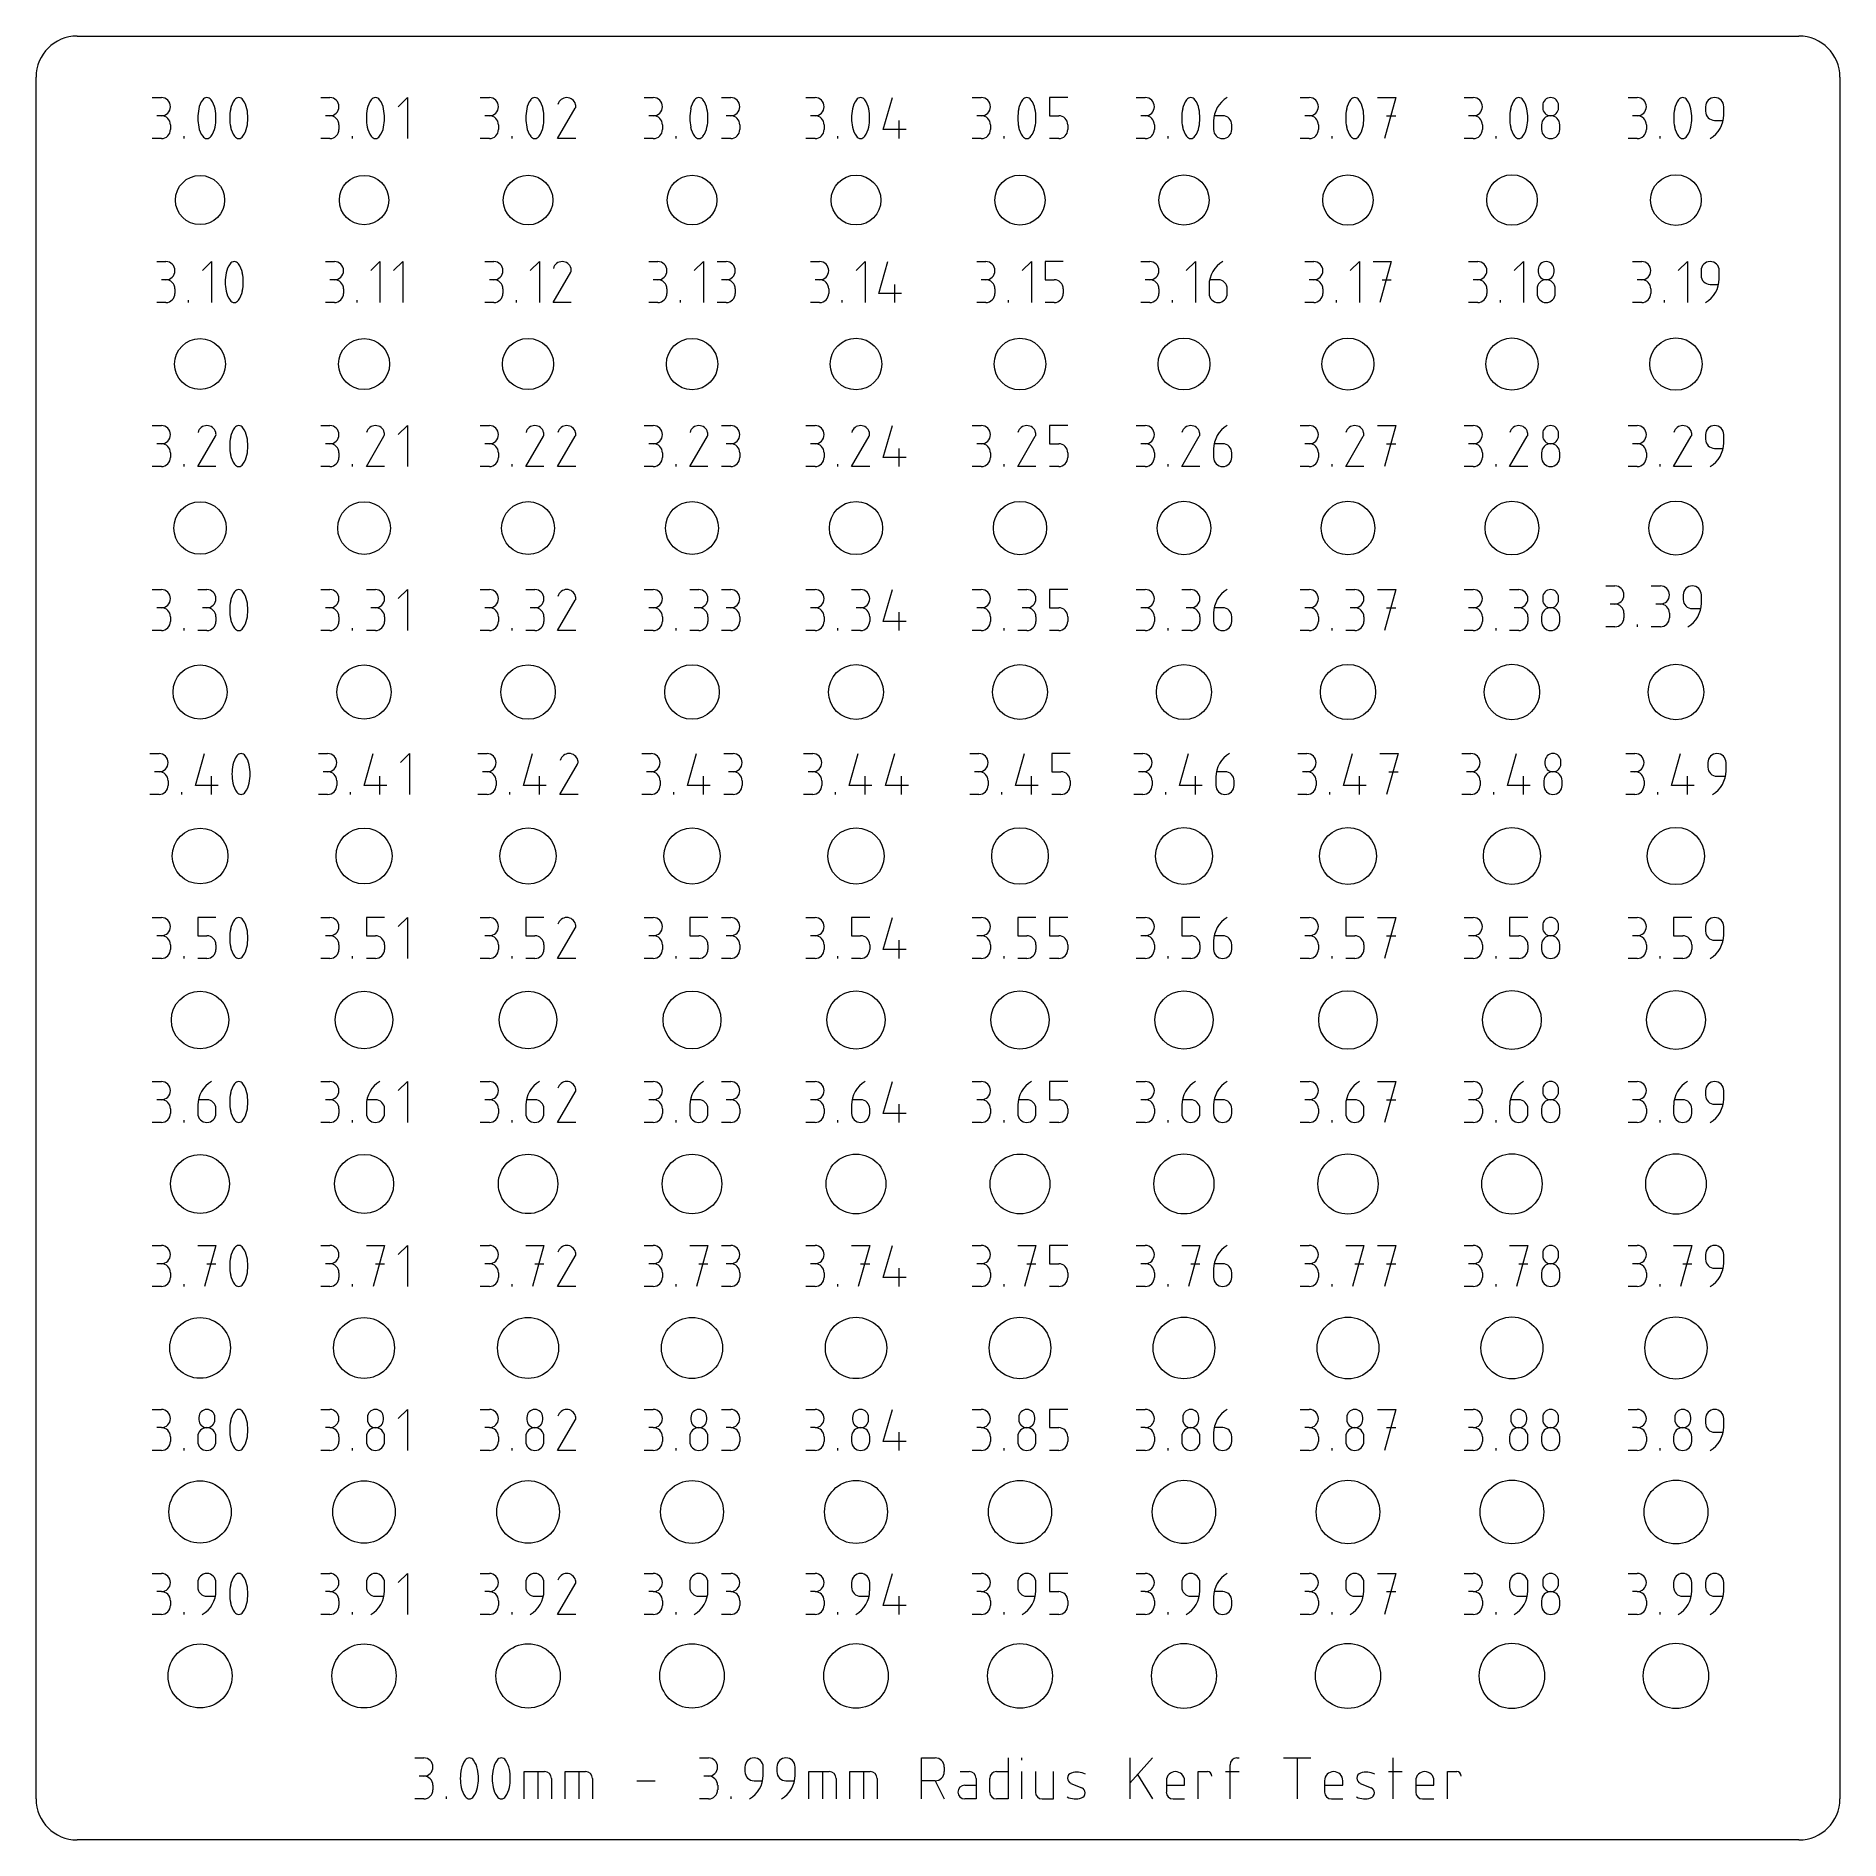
# Model space of a CAD drawing. Header units: millimetres. Extents: x -10 to 210, y -10 to 210.
import ezdxf

# ---------------------------------------------------------------- set-up
doc = ezdxf.new("R2010")
doc.units = ezdxf.units.MM
doc.layers.add('Base Plate', color=7, linetype='CONTINUOUS', lineweight=0, true_color=0x000000)
doc.layers.add('Etch', color=1, linetype='CONTINUOUS', lineweight=0, true_color=0xff0000)

msp = doc.modelspace()

# ---------------------------------------------------------------- linework, layer by layer
at = {"layer": 'Base Plate'}
for p, q in [((-5, 210), (205, 210)), ((-10, -5), (-10, 205)), ((210, 205), (210, -5)), ((205, -10), (-5, -10))]:
    msp.add_line(p, q, dxfattribs=at)
for centre, radius in [((10, 190), 3), ((30, 190), 3.01), ((50, 190), 3.03), ((70, 190), 3.03), ((90, 190), 3.04), ((110, 190), 3.05), ((130, 190), 3.06), ((150, 190), 3.07), ((170, 190), 3.08), ((190, 190), 3.09), ((10, 170), 3.1), ((30, 170), 3.11), ((50, 170), 3.12), ((70, 170), 3.13), ((90, 170), 3.14), ((110, 170), 3.15), ((130, 170), 3.16), ((150, 170), 3.17), ((170, 170), 3.18), ((190, 170), 3.19), ((10, 150), 3.2), ((30, 150), 3.21), ((50, 150), 3.22), ((70, 150), 3.23), ((90, 150), 3.24), ((110, 150), 3.25), ((130, 150), 3.26), ((150, 150), 3.27), ((170, 150), 3.28), ((190, 150), 3.29), ((10, 130), 3.3), ((30, 130), 3.31), ((50, 130), 3.32), ((70, 130), 3.33), ((90, 130), 3.34), ((110, 130), 3.35), ((130, 130), 3.36), ((150, 130), 3.37), ((170, 130), 3.38), ((190, 130), 3.39), ((10, 110), 3.4), ((30, 110), 3.41), ((50, 110), 3.42), ((70, 110), 3.43), ((90, 110), 3.44), ((110, 110), 3.45), ((130, 110), 3.46), ((150, 110), 3.47), ((170, 110), 3.48), ((190, 110), 3.49), ((10, 90), 3.5), ((30, 90), 3.51), ((50, 90), 3.52), ((70, 90), 3.53), ((90, 90), 3.54), ((110, 90), 3.55), ((130, 90), 3.56), ((150, 90), 3.57), ((170, 90), 3.58), ((190, 90), 3.59), ((10, 70), 3.6), ((30, 70), 3.61), ((50, 70), 3.62), ((70, 70), 3.63), ((90, 70), 3.64), ((110, 70), 3.65), ((130, 70), 3.66), ((150, 70), 3.67), ((170, 70), 3.68), ((190, 70), 3.69), ((10, 50), 3.7), ((30, 50), 3.71), ((50, 50), 3.72), ((70, 50), 3.73), ((90, 50), 3.74), ((110, 50), 3.75), ((130, 50), 3.76), ((150, 50), 3.77), ((170, 50), 3.78), ((190, 50), 3.79), ((10, 30), 3.8), ((30, 30), 3.81), ((50, 30), 3.82), ((70, 30), 3.83), ((90, 30), 3.84), ((110, 30), 3.85), ((130, 30), 3.86), ((150, 30), 3.87), ((170, 30), 3.88), ((190, 30), 3.89), ((10, 10), 3.9), ((30, 10), 3.91), ((50, 10), 3.92), ((70, 10), 3.93), ((90, 10), 3.94), ((110, 10), 3.95), ((130, 10), 3.96), ((150, 10), 3.97), ((170, 10), 3.98), ((190, 10), 3.99)]:
    msp.add_circle(centre, radius, dxfattribs=at)
for centre, start, end in [((-5, 205), 90, 180), ((205, 205), 0, 90), ((-5, -5), 180, 270), ((205, -5), 270, 0)]:
    msp.add_arc(centre, 5, start, end, dxfattribs=at)
at = {"layer": 'Etch'}
for p, q in [((4.17, 202.5), (5.28, 202.5)), ((24.72, 202.5), (25.83, 202.5)), ((34.17, 201.39), (35.28, 202.5)), ((35.28, 202.5), (35.28, 197.5)), ((44.17, 202.5), (45.28, 202.5)), ((64.17, 202.5), (65.28, 202.5)), ((73.61, 202.5), (74.72, 202.5)), ((83.89, 202.5), (85, 202.5)), ((93.33, 198.61), (94.44, 202.5)), ((104.17, 202.5), (105.28, 202.5)), ((115.83, 202.5), (113.61, 202.5)), ((113.61, 202.5), (113.61, 200.28)), ((124.17, 202.5), (125.28, 202.5)), ((144.17, 202.5), (145.28, 202.5)), ((153.61, 202.5), (155.83, 202.5)), ((155.83, 202.5), (154.44, 197.5)), ((164.17, 202.5), (165.28, 202.5)), ((184.17, 202.5), (185.28, 202.5)), ((5.28, 200.28), (4.72, 200.28)), ((25.83, 200.28), (25.28, 200.28)), ((45.28, 200.28), (44.72, 200.28)), ((53.61, 197.5), (55.76, 201.19)), ((65.28, 200.28), (64.72, 200.28)), ((74.72, 200.28), (74.17, 200.28)), ((85, 200.28), (84.44, 200.28)), ((105.28, 200.28), (104.72, 200.28)), ((113.61, 200.28), (114.72, 200.28)), ((125.28, 200.28), (124.72, 200.28)), ((134.72, 200.28), (133.68, 200.28)), ((145.28, 200.28), (144.72, 200.28)), ((154.72, 200.28), (155.83, 200.28)), ((165.28, 200.28), (164.72, 200.28)), ((173.75, 201.53), (173.75, 201.25)), ((175.69, 201.25), (175.69, 201.53)), ((185.28, 200.28), (184.72, 200.28)), ((193.61, 201.39), (193.61, 200.83)), ((195.83, 200.39), (195.83, 201.39)), ((6.39, 199.17), (6.39, 198.61)), ((26.94, 199.17), (26.94, 198.61)), ((46.39, 199.17), (46.39, 198.61)), ((66.39, 199.17), (66.39, 198.61)), ((75.83, 199.17), (75.83, 198.61)), ((86.11, 199.17), (86.11, 198.61)), ((96.11, 198.61), (93.33, 198.61)), ((95.28, 197.5), (95.28, 199.72)), ((106.39, 199.17), (106.39, 198.61)), ((115.83, 199.17), (115.83, 198.61)), ((126.39, 199.17), (126.39, 198.61)), ((133.61, 199.61), (133.61, 198.61)), ((135.83, 198.61), (135.83, 199.17)), ((146.39, 199.17), (146.39, 198.61)), ((166.39, 199.17), (166.39, 198.61)), ((173.61, 199.17), (173.61, 198.61)), ((175.83, 198.61), (175.83, 199.17)), ((186.39, 199.17), (186.39, 198.61)), ((194.72, 199.72), (195.77, 199.72)), ((5.28, 197.5), (4.17, 197.5)), ((8.06, 197.5), (8.06, 197.78)), ((25.83, 197.5), (24.72, 197.5)), ((28.61, 197.5), (28.61, 197.78)), ((45.28, 197.5), (44.17, 197.5)), ((48.06, 197.5), (48.06, 197.78)), ((55.83, 197.5), (53.61, 197.5)), ((65.28, 197.5), (64.17, 197.5)), ((68.06, 197.5), (68.06, 197.78)), ((74.72, 197.5), (73.61, 197.5)), ((85, 197.5), (83.89, 197.5)), ((87.78, 197.5), (87.78, 197.78)), ((105.28, 197.5), (104.17, 197.5)), ((108.06, 197.5), (108.06, 197.78)), ((114.72, 197.5), (113.61, 197.5)), ((125.28, 197.5), (124.17, 197.5)), ((128.06, 197.5), (128.06, 197.78)), ((145.28, 197.5), (144.17, 197.5)), ((148.06, 197.5), (148.06, 197.78)), ((165.28, 197.5), (164.17, 197.5)), ((168.06, 197.5), (168.06, 197.78)), ((185.28, 197.5), (184.17, 197.5)), ((188.06, 197.5), (188.06, 197.78)), ((4.72, 182.5), (5.83, 182.5)), ((10.28, 181.39), (11.39, 182.5)), ((11.39, 182.5), (11.39, 177.5)), ((25.28, 182.5), (26.39, 182.5)), ((30.83, 181.39), (31.94, 182.5)), ((31.94, 182.5), (31.94, 177.5)), ((33.61, 181.39), (34.72, 182.5)), ((34.72, 182.5), (34.72, 177.5)), ((44.72, 182.5), (45.83, 182.5)), ((50.28, 181.39), (51.39, 182.5)), ((51.39, 182.5), (51.39, 177.5)), ((53.06, 177.5), (55.2, 181.19)), ((64.72, 182.5), (65.83, 182.5)), ((70.28, 181.39), (71.39, 182.5)), ((71.39, 182.5), (71.39, 177.5)), ((73.06, 182.5), (74.17, 182.5)), ((84.44, 182.5), (85.56, 182.5)), ((90, 181.39), (91.11, 182.5)), ((91.11, 182.5), (91.11, 177.5)), ((92.78, 178.61), (93.89, 182.5)), ((104.72, 182.5), (105.83, 182.5)), ((110.28, 181.39), (111.39, 182.5)), ((111.39, 182.5), (111.39, 177.5)), ((115.28, 182.5), (113.06, 182.5)), ((113.06, 182.5), (113.06, 180.28)), ((124.72, 182.5), (125.83, 182.5)), ((130.28, 181.39), (131.39, 182.5)), ((131.39, 182.5), (131.39, 177.5)), ((144.72, 182.5), (145.83, 182.5)), ((150.28, 181.39), (151.39, 182.5)), ((151.39, 182.5), (151.39, 177.5)), ((153.06, 182.5), (155.28, 182.5)), ((155.28, 182.5), (153.89, 177.5)), ((164.72, 182.5), (165.83, 182.5)), ((170.28, 181.39), (171.39, 182.5)), ((171.39, 182.5), (171.39, 177.5)), ((173.19, 181.53), (173.19, 181.25)), ((175.14, 181.25), (175.14, 181.53)), ((184.72, 182.5), (185.83, 182.5)), ((190.28, 181.39), (191.39, 182.5)), ((191.39, 182.5), (191.39, 177.5)), ((193.06, 181.39), (193.06, 180.83)), ((195.28, 180.39), (195.28, 181.39)), ((5.83, 180.28), (5.28, 180.28)), ((6.94, 179.17), (6.94, 178.61)), ((26.39, 180.28), (25.83, 180.28)), ((27.5, 179.17), (27.5, 178.61)), ((45.83, 180.28), (45.28, 180.28)), ((46.94, 179.17), (46.94, 178.61)), ((65.83, 180.28), (65.28, 180.28)), ((66.94, 179.17), (66.94, 178.61)), ((74.17, 180.28), (73.61, 180.28)), ((75.28, 179.17), (75.28, 178.61)), ((85.56, 180.28), (85, 180.28)), ((86.67, 179.17), (86.67, 178.61)), ((95.56, 178.61), (92.78, 178.61)), ((94.72, 177.5), (94.72, 179.72)), ((105.83, 180.28), (105.28, 180.28)), ((106.94, 179.17), (106.94, 178.61)), ((113.06, 180.28), (114.17, 180.28)), ((115.28, 179.17), (115.28, 178.61)), ((125.83, 180.28), (125.28, 180.28)), ((126.94, 179.17), (126.94, 178.61)), ((133.06, 179.61), (133.06, 178.61)), ((134.17, 180.28), (133.12, 180.28)), ((135.28, 178.61), (135.28, 179.17)), ((145.83, 180.28), (145.28, 180.28)), ((146.94, 179.17), (146.94, 178.61)), ((154.17, 180.28), (155.28, 180.28)), ((165.83, 180.28), (165.28, 180.28)), ((166.94, 179.17), (166.94, 178.61)), ((173.06, 179.17), (173.06, 178.61)), ((175.28, 178.61), (175.28, 179.17)), ((185.83, 180.28), (185.28, 180.28)), ((186.94, 179.17), (186.94, 178.61)), ((194.17, 179.72), (195.21, 179.72)), ((5.83, 177.5), (4.72, 177.5)), ((8.61, 177.5), (8.61, 177.78)), ((26.39, 177.5), (25.28, 177.5)), ((29.17, 177.5), (29.17, 177.78)), ((45.83, 177.5), (44.72, 177.5)), ((48.61, 177.5), (48.61, 177.78)), ((55.28, 177.5), (53.06, 177.5)), ((65.83, 177.5), (64.72, 177.5)), ((68.61, 177.5), (68.61, 177.78)), ((74.17, 177.5), (73.06, 177.5)), ((85.56, 177.5), (84.44, 177.5)), ((88.33, 177.5), (88.33, 177.78)), ((105.83, 177.5), (104.72, 177.5)), ((108.61, 177.5), (108.61, 177.78)), ((114.17, 177.5), (113.06, 177.5)), ((125.83, 177.5), (124.72, 177.5)), ((128.61, 177.5), (128.61, 177.78)), ((145.83, 177.5), (144.72, 177.5)), ((148.61, 177.5), (148.61, 177.78)), ((165.83, 177.5), (164.72, 177.5)), ((168.61, 177.5), (168.61, 177.78)), ((185.83, 177.5), (184.72, 177.5)), ((188.61, 177.5), (188.61, 177.78)), ((4.17, 162.5), (5.28, 162.5)), ((9.72, 157.5), (11.87, 161.19)), ((24.72, 162.5), (25.83, 162.5)), ((30.28, 157.5), (32.43, 161.19)), ((34.17, 161.39), (35.28, 162.5)), ((35.28, 162.5), (35.28, 157.5)), ((44.17, 162.5), (45.28, 162.5)), ((49.72, 157.5), (51.87, 161.19)), ((53.61, 157.5), (55.76, 161.19)), ((64.17, 162.5), (65.28, 162.5)), ((69.72, 157.5), (71.87, 161.19)), ((73.61, 162.5), (74.72, 162.5)), ((83.89, 162.5), (85, 162.5)), ((89.44, 157.5), (91.59, 161.19)), ((93.33, 158.61), (94.44, 162.5)), ((104.17, 162.5), (105.28, 162.5)), ((109.72, 157.5), (111.87, 161.19)), ((115.83, 162.5), (113.61, 162.5)), ((113.61, 162.5), (113.61, 160.28)), ((124.17, 162.5), (125.28, 162.5)), ((129.72, 157.5), (131.87, 161.19)), ((144.17, 162.5), (145.28, 162.5)), ((149.72, 157.5), (151.87, 161.19)), ((153.61, 162.5), (155.83, 162.5)), ((155.83, 162.5), (154.44, 157.5)), ((164.17, 162.5), (165.28, 162.5)), ((169.72, 157.5), (171.87, 161.19)), ((173.75, 161.53), (173.75, 161.25)), ((175.69, 161.25), (175.69, 161.53)), ((184.17, 162.5), (185.28, 162.5)), ((189.72, 157.5), (191.87, 161.19)), ((193.61, 161.39), (193.61, 160.83)), ((195.83, 160.39), (195.83, 161.39)), ((5.28, 160.28), (4.72, 160.28)), ((6.39, 159.17), (6.39, 158.61)), ((25.83, 160.28), (25.28, 160.28)), ((26.94, 159.17), (26.94, 158.61)), ((45.28, 160.28), (44.72, 160.28)), ((46.39, 159.17), (46.39, 158.61)), ((65.28, 160.28), (64.72, 160.28)), ((66.39, 159.17), (66.39, 158.61)), ((74.72, 160.28), (74.17, 160.28)), ((75.83, 159.17), (75.83, 158.61)), ((85, 160.28), (84.44, 160.28)), ((86.11, 159.17), (86.11, 158.61)), ((96.11, 158.61), (93.33, 158.61)), ((95.28, 157.5), (95.28, 159.72)), ((105.28, 160.28), (104.72, 160.28)), ((106.39, 159.17), (106.39, 158.61)), ((113.61, 160.28), (114.72, 160.28)), ((115.83, 159.17), (115.83, 158.61)), ((125.28, 160.28), (124.72, 160.28)), ((126.39, 159.17), (126.39, 158.61)), ((133.61, 159.61), (133.61, 158.61)), ((134.72, 160.28), (133.68, 160.28)), ((135.83, 158.61), (135.83, 159.17)), ((145.28, 160.28), (144.72, 160.28)), ((146.39, 159.17), (146.39, 158.61)), ((154.72, 160.28), (155.83, 160.28)), ((165.28, 160.28), (164.72, 160.28)), ((166.39, 159.17), (166.39, 158.61)), ((173.61, 159.17), (173.61, 158.61)), ((175.83, 158.61), (175.83, 159.17)), ((185.28, 160.28), (184.72, 160.28)), ((186.39, 159.17), (186.39, 158.61)), ((194.72, 159.72), (195.77, 159.72)), ((5.28, 157.5), (4.17, 157.5)), ((8.06, 157.5), (8.06, 157.78)), ((11.94, 157.5), (9.72, 157.5)), ((25.83, 157.5), (24.72, 157.5)), ((28.61, 157.5), (28.61, 157.78)), ((32.5, 157.5), (30.28, 157.5)), ((45.28, 157.5), (44.17, 157.5)), ((48.06, 157.5), (48.06, 157.78)), ((51.94, 157.5), (49.72, 157.5)), ((55.83, 157.5), (53.61, 157.5)), ((65.28, 157.5), (64.17, 157.5)), ((68.06, 157.5), (68.06, 157.78)), ((71.94, 157.5), (69.72, 157.5)), ((74.72, 157.5), (73.61, 157.5)), ((85, 157.5), (83.89, 157.5)), ((87.78, 157.5), (87.78, 157.78)), ((91.67, 157.5), (89.44, 157.5)), ((105.28, 157.5), (104.17, 157.5)), ((108.06, 157.5), (108.06, 157.78)), ((111.94, 157.5), (109.72, 157.5)), ((114.72, 157.5), (113.61, 157.5)), ((125.28, 157.5), (124.17, 157.5)), ((128.06, 157.5), (128.06, 157.78)), ((131.94, 157.5), (129.72, 157.5)), ((145.28, 157.5), (144.17, 157.5)), ((148.06, 157.5), (148.06, 157.78)), ((151.94, 157.5), (149.72, 157.5)), ((165.28, 157.5), (164.17, 157.5)), ((168.06, 157.5), (168.06, 157.78)), ((171.94, 157.5), (169.72, 157.5)), ((185.28, 157.5), (184.17, 157.5)), ((188.06, 157.5), (188.06, 157.78)), ((191.94, 157.5), (189.72, 157.5)), ((4.17, 142.5), (5.28, 142.5)), ((9.72, 142.5), (10.83, 142.5)), ((24.72, 142.5), (25.83, 142.5)), ((30.28, 142.5), (31.39, 142.5)), ((34.17, 141.39), (35.28, 142.5)), ((35.28, 142.5), (35.28, 137.5)), ((44.17, 142.5), (45.28, 142.5)), ((49.72, 142.5), (50.83, 142.5)), ((53.61, 137.5), (55.76, 141.19)), ((64.17, 142.5), (65.28, 142.5)), ((69.72, 142.5), (70.83, 142.5)), ((73.61, 142.5), (74.72, 142.5)), ((83.89, 142.5), (85, 142.5)), ((89.44, 142.5), (90.56, 142.5)), ((93.33, 138.61), (94.44, 142.5)), ((104.17, 142.5), (105.28, 142.5)), ((109.72, 142.5), (110.83, 142.5)), ((115.83, 142.5), (113.61, 142.5)), ((113.61, 142.5), (113.61, 140.28)), ((124.17, 142.5), (125.28, 142.5)), ((129.72, 142.5), (130.83, 142.5)), ((144.17, 142.5), (145.28, 142.5)), ((149.72, 142.5), (150.83, 142.5)), ((153.61, 142.5), (155.83, 142.5)), ((155.83, 142.5), (154.44, 137.5)), ((164.17, 142.5), (165.28, 142.5)), ((169.72, 142.5), (170.83, 142.5)), ((173.75, 141.53), (173.75, 141.25)), ((175.69, 141.25), (175.69, 141.53)), ((181.43, 142.95), (182.55, 142.95)), ((186.99, 142.95), (188.1, 142.95)), ((190.88, 141.84), (190.88, 141.28)), ((193.1, 140.84), (193.1, 141.84)), ((5.28, 140.28), (4.72, 140.28)), ((6.39, 139.17), (6.39, 138.61)), ((10.83, 140.28), (10.28, 140.28)), ((11.94, 139.17), (11.94, 138.61)), ((25.83, 140.28), (25.28, 140.28)), ((26.94, 139.17), (26.94, 138.61)), ((31.39, 140.28), (30.83, 140.28)), ((32.5, 139.17), (32.5, 138.61)), ((45.28, 140.28), (44.72, 140.28)), ((46.39, 139.17), (46.39, 138.61)), ((50.83, 140.28), (50.28, 140.28)), ((51.94, 139.17), (51.94, 138.61)), ((65.28, 140.28), (64.72, 140.28)), ((66.39, 139.17), (66.39, 138.61)), ((70.83, 140.28), (70.28, 140.28)), ((71.94, 139.17), (71.94, 138.61)), ((74.72, 140.28), (74.17, 140.28)), ((75.83, 139.17), (75.83, 138.61)), ((85, 140.28), (84.44, 140.28)), ((86.11, 139.17), (86.11, 138.61)), ((90.56, 140.28), (90, 140.28)), ((91.67, 139.17), (91.67, 138.61)), ((96.11, 138.61), (93.33, 138.61)), ((95.28, 137.5), (95.28, 139.72)), ((105.28, 140.28), (104.72, 140.28)), ((106.39, 139.17), (106.39, 138.61)), ((110.83, 140.28), (110.28, 140.28)), ((111.94, 139.17), (111.94, 138.61)), ((113.61, 140.28), (114.72, 140.28)), ((115.83, 139.17), (115.83, 138.61)), ((125.28, 140.28), (124.72, 140.28)), ((126.39, 139.17), (126.39, 138.61)), ((130.83, 140.28), (130.28, 140.28)), ((131.94, 139.17), (131.94, 138.61)), ((133.61, 139.61), (133.61, 138.61)), ((134.72, 140.28), (133.68, 140.28)), ((135.83, 138.61), (135.83, 139.17)), ((145.28, 140.28), (144.72, 140.28)), ((146.39, 139.17), (146.39, 138.61)), ((150.83, 140.28), (150.28, 140.28)), ((151.94, 139.17), (151.94, 138.61)), ((154.72, 140.28), (155.83, 140.28)), ((165.28, 140.28), (164.72, 140.28)), ((166.39, 139.17), (166.39, 138.61)), ((170.83, 140.28), (170.28, 140.28)), ((171.94, 139.17), (171.94, 138.61)), ((173.61, 139.17), (173.61, 138.61)), ((175.83, 138.61), (175.83, 139.17)), ((182.55, 140.73), (181.99, 140.73)), ((183.66, 139.62), (183.66, 139.06)), ((188.1, 140.73), (187.55, 140.73)), ((189.21, 139.62), (189.21, 139.06)), ((191.99, 140.17), (193.03, 140.17)), ((5.28, 137.5), (4.17, 137.5)), ((8.06, 137.5), (8.06, 137.78)), ((10.83, 137.5), (9.72, 137.5)), ((25.83, 137.5), (24.72, 137.5)), ((28.61, 137.5), (28.61, 137.78)), ((31.39, 137.5), (30.28, 137.5)), ((45.28, 137.5), (44.17, 137.5)), ((48.06, 137.5), (48.06, 137.78)), ((50.83, 137.5), (49.72, 137.5)), ((55.83, 137.5), (53.61, 137.5)), ((65.28, 137.5), (64.17, 137.5)), ((68.06, 137.5), (68.06, 137.78)), ((70.83, 137.5), (69.72, 137.5)), ((74.72, 137.5), (73.61, 137.5)), ((85, 137.5), (83.89, 137.5)), ((87.78, 137.5), (87.78, 137.78)), ((90.56, 137.5), (89.44, 137.5)), ((105.28, 137.5), (104.17, 137.5)), ((108.06, 137.5), (108.06, 137.78)), ((110.83, 137.5), (109.72, 137.5)), ((114.72, 137.5), (113.61, 137.5)), ((125.28, 137.5), (124.17, 137.5)), ((128.06, 137.5), (128.06, 137.78)), ((130.83, 137.5), (129.72, 137.5)), ((145.28, 137.5), (144.17, 137.5)), ((148.06, 137.5), (148.06, 137.78)), ((150.83, 137.5), (149.72, 137.5)), ((165.28, 137.5), (164.17, 137.5)), ((168.06, 137.5), (168.06, 137.78)), ((170.83, 137.5), (169.72, 137.5)), ((182.55, 137.95), (181.43, 137.95)), ((185.32, 137.95), (185.32, 138.23)), ((188.1, 137.95), (186.99, 137.95)), ((3.89, 122.5), (5, 122.5)), ((9.44, 118.61), (10.56, 122.5)), ((24.44, 122.5), (25.56, 122.5)), ((30, 118.61), (31.11, 122.5)), ((34.44, 121.39), (35.56, 122.5)), ((35.56, 122.5), (35.56, 117.5)), ((43.89, 122.5), (45, 122.5)), ((49.44, 118.61), (50.56, 122.5)), ((53.89, 117.5), (56.04, 121.19)), ((63.89, 122.5), (65, 122.5)), ((69.44, 118.61), (70.56, 122.5)), ((73.89, 122.5), (75, 122.5)), ((83.61, 122.5), (84.72, 122.5)), ((89.17, 118.61), (90.28, 122.5)), ((93.61, 118.61), (94.72, 122.5)), ((103.89, 122.5), (105, 122.5)), ((109.44, 118.61), (110.56, 122.5)), ((116.11, 122.5), (113.89, 122.5)), ((113.89, 122.5), (113.89, 120.28)), ((123.89, 122.5), (125, 122.5)), ((129.44, 118.61), (130.56, 122.5)), ((143.89, 122.5), (145, 122.5)), ((149.44, 118.61), (150.56, 122.5)), ((153.89, 122.5), (156.11, 122.5)), ((156.11, 122.5), (154.72, 117.5)), ((163.89, 122.5), (165, 122.5)), ((169.44, 118.61), (170.56, 122.5)), ((174.03, 121.53), (174.03, 121.25)), ((175.97, 121.25), (175.97, 121.53)), ((183.89, 122.5), (185, 122.5)), ((189.44, 118.61), (190.56, 122.5)), ((193.89, 121.39), (193.89, 120.83)), ((196.11, 120.39), (196.11, 121.39)), ((5, 120.28), (4.44, 120.28)), ((6.11, 119.17), (6.11, 118.61)), ((11.39, 117.5), (11.39, 119.72)), ((25.56, 120.28), (25, 120.28)), ((26.67, 119.17), (26.67, 118.61)), ((31.94, 117.5), (31.94, 119.72)), ((45, 120.28), (44.44, 120.28)), ((46.11, 119.17), (46.11, 118.61)), ((51.39, 117.5), (51.39, 119.72)), ((65, 120.28), (64.44, 120.28)), ((66.11, 119.17), (66.11, 118.61)), ((71.39, 117.5), (71.39, 119.72)), ((75, 120.28), (74.44, 120.28)), ((76.11, 119.17), (76.11, 118.61)), ((84.72, 120.28), (84.17, 120.28)), ((85.83, 119.17), (85.83, 118.61)), ((91.11, 117.5), (91.11, 119.72)), ((95.56, 117.5), (95.56, 119.72)), ((105, 120.28), (104.44, 120.28)), ((106.11, 119.17), (106.11, 118.61)), ((111.39, 117.5), (111.39, 119.72)), ((113.89, 120.28), (115, 120.28)), ((116.11, 119.17), (116.11, 118.61)), ((125, 120.28), (124.44, 120.28)), ((126.11, 119.17), (126.11, 118.61)), ((131.39, 117.5), (131.39, 119.72)), ((133.89, 119.61), (133.89, 118.61)), ((135, 120.28), (133.96, 120.28)), ((136.11, 118.61), (136.11, 119.17)), ((145, 120.28), (144.44, 120.28)), ((146.11, 119.17), (146.11, 118.61)), ((151.39, 117.5), (151.39, 119.72)), ((155, 120.28), (156.11, 120.28)), ((165, 120.28), (164.44, 120.28)), ((166.11, 119.17), (166.11, 118.61)), ((171.39, 117.5), (171.39, 119.72)), ((173.89, 119.17), (173.89, 118.61)), ((176.11, 118.61), (176.11, 119.17)), ((185, 120.28), (184.44, 120.28)), ((186.11, 119.17), (186.11, 118.61)), ((191.39, 117.5), (191.39, 119.72)), ((195, 119.72), (196.04, 119.72)), ((5, 117.5), (3.89, 117.5)), ((7.78, 117.5), (7.78, 117.78)), ((12.22, 118.61), (9.44, 118.61)), ((25.56, 117.5), (24.44, 117.5)), ((28.33, 117.5), (28.33, 117.78)), ((32.78, 118.61), (30, 118.61)), ((45, 117.5), (43.89, 117.5)), ((47.78, 117.5), (47.78, 117.78)), ((52.22, 118.61), (49.44, 118.61)), ((56.11, 117.5), (53.89, 117.5)), ((65, 117.5), (63.89, 117.5)), ((67.78, 117.5), (67.78, 117.78)), ((72.22, 118.61), (69.44, 118.61)), ((75, 117.5), (73.89, 117.5)), ((84.72, 117.5), (83.61, 117.5)), ((87.5, 117.5), (87.5, 117.78)), ((91.94, 118.61), (89.17, 118.61)), ((96.39, 118.61), (93.61, 118.61)), ((105, 117.5), (103.89, 117.5)), ((107.78, 117.5), (107.78, 117.78)), ((112.22, 118.61), (109.44, 118.61)), ((115, 117.5), (113.89, 117.5)), ((125, 117.5), (123.89, 117.5)), ((127.78, 117.5), (127.78, 117.78)), ((132.22, 118.61), (129.44, 118.61)), ((145, 117.5), (143.89, 117.5)), ((147.78, 117.5), (147.78, 117.78)), ((152.22, 118.61), (149.44, 118.61)), ((165, 117.5), (163.89, 117.5)), ((167.78, 117.5), (167.78, 117.78)), ((172.22, 118.61), (169.44, 118.61)), ((185, 117.5), (183.89, 117.5)), ((187.78, 117.5), (187.78, 117.78)), ((192.22, 118.61), (189.44, 118.61)), ((4.17, 102.5), (5.28, 102.5)), ((11.94, 102.5), (9.72, 102.5)), ((9.72, 102.5), (9.72, 100.28)), ((24.72, 102.5), (25.83, 102.5)), ((32.5, 102.5), (30.28, 102.5)), ((30.28, 102.5), (30.28, 100.28)), ((34.17, 101.39), (35.28, 102.5)), ((35.28, 102.5), (35.28, 97.5)), ((44.17, 102.5), (45.28, 102.5)), ((51.94, 102.5), (49.72, 102.5)), ((49.72, 102.5), (49.72, 100.28)), ((64.17, 102.5), (65.28, 102.5)), ((71.94, 102.5), (69.72, 102.5)), ((69.72, 102.5), (69.72, 100.28)), ((73.61, 102.5), (74.72, 102.5)), ((83.89, 102.5), (85, 102.5)), ((91.67, 102.5), (89.44, 102.5)), ((89.44, 102.5), (89.44, 100.28)), ((93.33, 98.61), (94.44, 102.5)), ((104.17, 102.5), (105.28, 102.5)), ((111.94, 102.5), (109.72, 102.5)), ((109.72, 102.5), (109.72, 100.28)), ((115.83, 102.5), (113.61, 102.5)), ((113.61, 102.5), (113.61, 100.28)), ((124.17, 102.5), (125.28, 102.5)), ((131.94, 102.5), (129.72, 102.5)), ((129.72, 102.5), (129.72, 100.28)), ((144.17, 102.5), (145.28, 102.5)), ((151.94, 102.5), (149.72, 102.5)), ((149.72, 102.5), (149.72, 100.28)), ((153.61, 102.5), (155.83, 102.5)), ((155.83, 102.5), (154.44, 97.5)), ((164.17, 102.5), (165.28, 102.5)), ((171.94, 102.5), (169.72, 102.5)), ((169.72, 102.5), (169.72, 100.28)), ((173.75, 101.53), (173.75, 101.25)), ((175.69, 101.25), (175.69, 101.53)), ((184.17, 102.5), (185.28, 102.5)), ((191.94, 102.5), (189.72, 102.5)), ((189.72, 102.5), (189.72, 100.28)), ((193.61, 101.39), (193.61, 100.83)), ((195.83, 100.39), (195.83, 101.39)), ((5.28, 100.28), (4.72, 100.28)), ((6.39, 99.17), (6.39, 98.61)), ((9.72, 100.28), (10.83, 100.28)), ((11.94, 99.17), (11.94, 98.61)), ((25.83, 100.28), (25.28, 100.28)), ((26.94, 99.17), (26.94, 98.61)), ((30.28, 100.28), (31.39, 100.28)), ((32.5, 99.17), (32.5, 98.61)), ((45.28, 100.28), (44.72, 100.28)), ((46.39, 99.17), (46.39, 98.61)), ((49.72, 100.28), (50.83, 100.28)), ((51.94, 99.17), (51.94, 98.61)), ((53.61, 97.5), (55.76, 101.19)), ((65.28, 100.28), (64.72, 100.28)), ((66.39, 99.17), (66.39, 98.61)), ((69.72, 100.28), (70.83, 100.28)), ((71.94, 99.17), (71.94, 98.61)), ((74.72, 100.28), (74.17, 100.28)), ((75.83, 99.17), (75.83, 98.61)), ((85, 100.28), (84.44, 100.28)), ((86.11, 99.17), (86.11, 98.61)), ((89.44, 100.28), (90.56, 100.28)), ((91.67, 99.17), (91.67, 98.61)), ((95.28, 97.5), (95.28, 99.72)), ((105.28, 100.28), (104.72, 100.28)), ((106.39, 99.17), (106.39, 98.61)), ((109.72, 100.28), (110.83, 100.28)), ((111.94, 99.17), (111.94, 98.61)), ((113.61, 100.28), (114.72, 100.28)), ((115.83, 99.17), (115.83, 98.61)), ((125.28, 100.28), (124.72, 100.28)), ((126.39, 99.17), (126.39, 98.61)), ((129.72, 100.28), (130.83, 100.28)), ((131.94, 99.17), (131.94, 98.61)), ((133.61, 99.61), (133.61, 98.61)), ((134.72, 100.28), (133.68, 100.28)), ((135.83, 98.61), (135.83, 99.17)), ((145.28, 100.28), (144.72, 100.28)), ((146.39, 99.17), (146.39, 98.61)), ((149.72, 100.28), (150.83, 100.28)), ((151.94, 99.17), (151.94, 98.61)), ((154.72, 100.28), (155.83, 100.28)), ((165.28, 100.28), (164.72, 100.28)), ((166.39, 99.17), (166.39, 98.61)), ((169.72, 100.28), (170.83, 100.28)), ((171.94, 99.17), (171.94, 98.61)), ((173.61, 99.17), (173.61, 98.61)), ((175.83, 98.61), (175.83, 99.17)), ((185.28, 100.28), (184.72, 100.28)), ((186.39, 99.17), (186.39, 98.61)), ((189.72, 100.28), (190.83, 100.28)), ((191.94, 99.17), (191.94, 98.61)), ((194.72, 99.72), (195.77, 99.72)), ((5.28, 97.5), (4.17, 97.5)), ((8.06, 97.5), (8.06, 97.78)), ((10.83, 97.5), (9.72, 97.5)), ((25.83, 97.5), (24.72, 97.5)), ((28.61, 97.5), (28.61, 97.78)), ((31.39, 97.5), (30.28, 97.5)), ((45.28, 97.5), (44.17, 97.5)), ((48.06, 97.5), (48.06, 97.78)), ((50.83, 97.5), (49.72, 97.5)), ((55.83, 97.5), (53.61, 97.5)), ((65.28, 97.5), (64.17, 97.5)), ((68.06, 97.5), (68.06, 97.78)), ((70.83, 97.5), (69.72, 97.5)), ((74.72, 97.5), (73.61, 97.5)), ((85, 97.5), (83.89, 97.5)), ((87.78, 97.5), (87.78, 97.78)), ((90.56, 97.5), (89.44, 97.5)), ((96.11, 98.61), (93.33, 98.61)), ((105.28, 97.5), (104.17, 97.5)), ((108.06, 97.5), (108.06, 97.78)), ((110.83, 97.5), (109.72, 97.5)), ((114.72, 97.5), (113.61, 97.5)), ((125.28, 97.5), (124.17, 97.5)), ((128.06, 97.5), (128.06, 97.78)), ((130.83, 97.5), (129.72, 97.5)), ((145.28, 97.5), (144.17, 97.5)), ((148.06, 97.5), (148.06, 97.78)), ((150.83, 97.5), (149.72, 97.5)), ((165.28, 97.5), (164.17, 97.5)), ((168.06, 97.5), (168.06, 97.78)), ((170.83, 97.5), (169.72, 97.5)), ((185.28, 97.5), (184.17, 97.5)), ((188.06, 97.5), (188.06, 97.78)), ((190.83, 97.5), (189.72, 97.5)), ((4.17, 82.5), (5.28, 82.5)), ((24.72, 82.5), (25.83, 82.5)), ((34.17, 81.39), (35.28, 82.5)), ((35.28, 82.5), (35.28, 77.5)), ((44.17, 82.5), (45.28, 82.5)), ((64.17, 82.5), (65.28, 82.5)), ((73.61, 82.5), (74.72, 82.5)), ((83.89, 82.5), (85, 82.5)), ((93.33, 78.61), (94.44, 82.5)), ((104.17, 82.5), (105.28, 82.5)), ((115.83, 82.5), (113.61, 82.5)), ((113.61, 82.5), (113.61, 80.28)), ((124.17, 82.5), (125.28, 82.5)), ((144.17, 82.5), (145.28, 82.5)), ((153.61, 82.5), (155.83, 82.5)), ((155.83, 82.5), (154.44, 77.5)), ((164.17, 82.5), (165.28, 82.5)), ((173.75, 81.53), (173.75, 81.25)), ((175.69, 81.25), (175.69, 81.53)), ((184.17, 82.5), (185.28, 82.5)), ((5.28, 80.28), (4.72, 80.28)), ((9.72, 79.61), (9.72, 78.61)), ((10.83, 80.28), (9.79, 80.28)), ((25.83, 80.28), (25.28, 80.28)), ((30.28, 79.61), (30.28, 78.61)), ((31.39, 80.28), (30.34, 80.28)), ((45.28, 80.28), (44.72, 80.28)), ((49.72, 79.61), (49.72, 78.61)), ((50.83, 80.28), (49.79, 80.28)), ((53.61, 77.5), (55.76, 81.19)), ((65.28, 80.28), (64.72, 80.28)), ((69.72, 79.61), (69.72, 78.61)), ((70.83, 80.28), (69.79, 80.28)), ((74.72, 80.28), (74.17, 80.28)), ((85, 80.28), (84.44, 80.28)), ((89.44, 79.61), (89.44, 78.61)), ((90.56, 80.28), (89.51, 80.28)), ((95.28, 77.5), (95.28, 79.72)), ((105.28, 80.28), (104.72, 80.28)), ((109.72, 79.61), (109.72, 78.61)), ((110.83, 80.28), (109.79, 80.28)), ((113.61, 80.28), (114.72, 80.28)), ((125.28, 80.28), (124.72, 80.28)), ((129.72, 79.61), (129.72, 78.61)), ((130.83, 80.28), (129.79, 80.28)), ((133.61, 79.61), (133.61, 78.61)), ((134.72, 80.28), (133.68, 80.28)), ((145.28, 80.28), (144.72, 80.28)), ((149.72, 79.61), (149.72, 78.61)), ((150.83, 80.28), (149.79, 80.28)), ((154.72, 80.28), (155.83, 80.28)), ((165.28, 80.28), (164.72, 80.28)), ((169.72, 79.61), (169.72, 78.61)), ((170.83, 80.28), (169.79, 80.28)), ((185.28, 80.28), (184.72, 80.28)), ((189.72, 79.61), (189.72, 78.61)), ((190.83, 80.28), (189.79, 80.28)), ((193.61, 81.39), (193.61, 80.83)), ((194.72, 79.72), (195.77, 79.72)), ((195.83, 80.39), (195.83, 81.39)), ((5.28, 77.5), (4.17, 77.5)), ((6.39, 79.17), (6.39, 78.61)), ((8.06, 77.5), (8.06, 77.78)), ((11.94, 78.61), (11.94, 79.17)), ((25.83, 77.5), (24.72, 77.5)), ((26.94, 79.17), (26.94, 78.61)), ((28.61, 77.5), (28.61, 77.78)), ((32.5, 78.61), (32.5, 79.17)), ((45.28, 77.5), (44.17, 77.5)), ((46.39, 79.17), (46.39, 78.61)), ((48.06, 77.5), (48.06, 77.78)), ((51.94, 78.61), (51.94, 79.17)), ((55.83, 77.5), (53.61, 77.5)), ((65.28, 77.5), (64.17, 77.5)), ((66.39, 79.17), (66.39, 78.61)), ((68.06, 77.5), (68.06, 77.78)), ((71.94, 78.61), (71.94, 79.17)), ((74.72, 77.5), (73.61, 77.5)), ((75.83, 79.17), (75.83, 78.61)), ((85, 77.5), (83.89, 77.5)), ((86.11, 79.17), (86.11, 78.61)), ((87.78, 77.5), (87.78, 77.78)), ((91.67, 78.61), (91.67, 79.17)), ((96.11, 78.61), (93.33, 78.61)), ((105.28, 77.5), (104.17, 77.5)), ((106.39, 79.17), (106.39, 78.61)), ((108.06, 77.5), (108.06, 77.78)), ((111.94, 78.61), (111.94, 79.17)), ((114.72, 77.5), (113.61, 77.5)), ((115.83, 79.17), (115.83, 78.61)), ((125.28, 77.5), (124.17, 77.5)), ((126.39, 79.17), (126.39, 78.61)), ((128.06, 77.5), (128.06, 77.78)), ((131.94, 78.61), (131.94, 79.17)), ((135.83, 78.61), (135.83, 79.17)), ((145.28, 77.5), (144.17, 77.5)), ((146.39, 79.17), (146.39, 78.61)), ((148.06, 77.5), (148.06, 77.78)), ((151.94, 78.61), (151.94, 79.17)), ((165.28, 77.5), (164.17, 77.5)), ((166.39, 79.17), (166.39, 78.61)), ((168.06, 77.5), (168.06, 77.78)), ((171.94, 78.61), (171.94, 79.17)), ((173.61, 79.17), (173.61, 78.61)), ((175.83, 78.61), (175.83, 79.17)), ((185.28, 77.5), (184.17, 77.5)), ((186.39, 79.17), (186.39, 78.61)), ((188.06, 77.5), (188.06, 77.78)), ((191.94, 78.61), (191.94, 79.17)), ((4.17, 62.5), (5.28, 62.5)), ((9.72, 62.5), (11.94, 62.5)), ((11.94, 62.5), (10.56, 57.5)), ((24.72, 62.5), (25.83, 62.5)), ((30.28, 62.5), (32.5, 62.5)), ((32.5, 62.5), (31.11, 57.5)), ((34.17, 61.39), (35.28, 62.5)), ((35.28, 62.5), (35.28, 57.5)), ((44.17, 62.5), (45.28, 62.5)), ((49.72, 62.5), (51.94, 62.5)), ((51.94, 62.5), (50.56, 57.5)), ((64.17, 62.5), (65.28, 62.5)), ((69.72, 62.5), (71.94, 62.5)), ((71.94, 62.5), (70.56, 57.5)), ((73.61, 62.5), (74.72, 62.5)), ((83.89, 62.5), (85, 62.5)), ((89.44, 62.5), (91.67, 62.5)), ((91.67, 62.5), (90.28, 57.5)), ((93.33, 58.61), (94.44, 62.5)), ((104.17, 62.5), (105.28, 62.5)), ((109.72, 62.5), (111.94, 62.5)), ((111.94, 62.5), (110.56, 57.5)), ((115.83, 62.5), (113.61, 62.5)), ((113.61, 62.5), (113.61, 60.28)), ((124.17, 62.5), (125.28, 62.5)), ((129.72, 62.5), (131.94, 62.5)), ((131.94, 62.5), (130.56, 57.5)), ((144.17, 62.5), (145.28, 62.5)), ((149.72, 62.5), (151.94, 62.5)), ((151.94, 62.5), (150.56, 57.5)), ((153.61, 62.5), (155.83, 62.5)), ((155.83, 62.5), (154.44, 57.5)), ((164.17, 62.5), (165.28, 62.5)), ((169.72, 62.5), (171.94, 62.5)), ((171.94, 62.5), (170.56, 57.5)), ((184.17, 62.5), (185.28, 62.5)), ((189.72, 62.5), (191.94, 62.5)), ((191.94, 62.5), (190.56, 57.5)), ((5.28, 60.28), (4.72, 60.28)), ((10.83, 60.28), (11.94, 60.28)), ((25.83, 60.28), (25.28, 60.28)), ((31.39, 60.28), (32.5, 60.28)), ((45.28, 60.28), (44.72, 60.28)), ((50.83, 60.28), (51.94, 60.28)), ((53.61, 57.5), (55.76, 61.19)), ((65.28, 60.28), (64.72, 60.28)), ((70.83, 60.28), (71.94, 60.28)), ((74.72, 60.28), (74.17, 60.28)), ((85, 60.28), (84.44, 60.28)), ((90.56, 60.28), (91.67, 60.28)), ((95.28, 57.5), (95.28, 59.72)), ((105.28, 60.28), (104.72, 60.28)), ((110.83, 60.28), (111.94, 60.28)), ((113.61, 60.28), (114.72, 60.28)), ((125.28, 60.28), (124.72, 60.28)), ((130.83, 60.28), (131.94, 60.28)), ((133.61, 59.61), (133.61, 58.61)), ((134.72, 60.28), (133.68, 60.28)), ((145.28, 60.28), (144.72, 60.28)), ((150.83, 60.28), (151.94, 60.28)), ((154.72, 60.28), (155.83, 60.28)), ((165.28, 60.28), (164.72, 60.28)), ((170.83, 60.28), (171.94, 60.28)), ((173.75, 61.53), (173.75, 61.25)), ((175.69, 61.25), (175.69, 61.53)), ((185.28, 60.28), (184.72, 60.28)), ((190.83, 60.28), (191.94, 60.28)), ((193.61, 61.39), (193.61, 60.83)), ((194.72, 59.72), (195.77, 59.72)), ((195.83, 60.39), (195.83, 61.39)), ((5.28, 57.5), (4.17, 57.5)), ((6.39, 59.17), (6.39, 58.61)), ((8.06, 57.5), (8.06, 57.78)), ((25.83, 57.5), (24.72, 57.5)), ((26.94, 59.17), (26.94, 58.61)), ((28.61, 57.5), (28.61, 57.78)), ((45.28, 57.5), (44.17, 57.5)), ((46.39, 59.17), (46.39, 58.61)), ((48.06, 57.5), (48.06, 57.78)), ((55.83, 57.5), (53.61, 57.5)), ((65.28, 57.5), (64.17, 57.5)), ((66.39, 59.17), (66.39, 58.61)), ((68.06, 57.5), (68.06, 57.78)), ((74.72, 57.5), (73.61, 57.5)), ((75.83, 59.17), (75.83, 58.61)), ((85, 57.5), (83.89, 57.5)), ((86.11, 59.17), (86.11, 58.61)), ((87.78, 57.5), (87.78, 57.78)), ((96.11, 58.61), (93.33, 58.61)), ((105.28, 57.5), (104.17, 57.5)), ((106.39, 59.17), (106.39, 58.61)), ((108.06, 57.5), (108.06, 57.78)), ((114.72, 57.5), (113.61, 57.5)), ((115.83, 59.17), (115.83, 58.61)), ((125.28, 57.5), (124.17, 57.5)), ((126.39, 59.17), (126.39, 58.61)), ((128.06, 57.5), (128.06, 57.78)), ((135.83, 58.61), (135.83, 59.17)), ((145.28, 57.5), (144.17, 57.5)), ((146.39, 59.17), (146.39, 58.61)), ((148.06, 57.5), (148.06, 57.78)), ((165.28, 57.5), (164.17, 57.5)), ((166.39, 59.17), (166.39, 58.61)), ((168.06, 57.5), (168.06, 57.78)), ((173.61, 59.17), (173.61, 58.61)), ((175.83, 58.61), (175.83, 59.17)), ((185.28, 57.5), (184.17, 57.5)), ((186.39, 59.17), (186.39, 58.61)), ((188.06, 57.5), (188.06, 57.78)), ((4.17, 42.5), (5.28, 42.5)), ((24.72, 42.5), (25.83, 42.5)), ((34.17, 41.39), (35.28, 42.5)), ((35.28, 42.5), (35.28, 37.5)), ((44.17, 42.5), (45.28, 42.5)), ((64.17, 42.5), (65.28, 42.5)), ((73.61, 42.5), (74.72, 42.5)), ((83.89, 42.5), (85, 42.5)), ((93.33, 38.61), (94.44, 42.5)), ((104.17, 42.5), (105.28, 42.5)), ((115.83, 42.5), (113.61, 42.5)), ((113.61, 42.5), (113.61, 40.28)), ((124.17, 42.5), (125.28, 42.5)), ((144.17, 42.5), (145.28, 42.5)), ((153.61, 42.5), (155.83, 42.5)), ((155.83, 42.5), (154.44, 37.5)), ((164.17, 42.5), (165.28, 42.5)), ((184.17, 42.5), (185.28, 42.5)), ((5.28, 40.28), (4.72, 40.28)), ((9.86, 41.53), (9.86, 41.25)), ((11.81, 41.25), (11.81, 41.53)), ((25.83, 40.28), (25.28, 40.28)), ((30.42, 41.53), (30.42, 41.25)), ((32.36, 41.25), (32.36, 41.53)), ((45.28, 40.28), (44.72, 40.28)), ((49.86, 41.53), (49.86, 41.25)), ((51.81, 41.25), (51.81, 41.53)), ((53.61, 37.5), (55.76, 41.19)), ((65.28, 40.28), (64.72, 40.28)), ((69.86, 41.53), (69.86, 41.25)), ((71.81, 41.25), (71.81, 41.53)), ((74.72, 40.28), (74.17, 40.28)), ((85, 40.28), (84.44, 40.28)), ((89.58, 41.53), (89.58, 41.25)), ((91.53, 41.25), (91.53, 41.53)), ((95.28, 37.5), (95.28, 39.72)), ((105.28, 40.28), (104.72, 40.28)), ((109.86, 41.53), (109.86, 41.25)), ((111.81, 41.25), (111.81, 41.53)), ((113.61, 40.28), (114.72, 40.28)), ((125.28, 40.28), (124.72, 40.28)), ((129.86, 41.53), (129.86, 41.25)), ((131.81, 41.25), (131.81, 41.53)), ((133.61, 39.61), (133.61, 38.61)), ((134.72, 40.28), (133.68, 40.28)), ((145.28, 40.28), (144.72, 40.28)), ((149.86, 41.53), (149.86, 41.25)), ((151.81, 41.25), (151.81, 41.53)), ((154.72, 40.28), (155.83, 40.28)), ((165.28, 40.28), (164.72, 40.28)), ((169.86, 41.53), (169.86, 41.25)), ((171.81, 41.25), (171.81, 41.53)), ((173.75, 41.53), (173.75, 41.25)), ((175.69, 41.25), (175.69, 41.53)), ((185.28, 40.28), (184.72, 40.28)), ((189.86, 41.53), (189.86, 41.25)), ((191.81, 41.25), (191.81, 41.53)), ((193.61, 41.39), (193.61, 40.83)), ((194.72, 39.72), (195.77, 39.72)), ((195.83, 40.39), (195.83, 41.39)), ((5.28, 37.5), (4.17, 37.5)), ((6.39, 39.17), (6.39, 38.61)), ((8.06, 37.5), (8.06, 37.78)), ((9.72, 39.17), (9.72, 38.61)), ((11.94, 38.61), (11.94, 39.17)), ((25.83, 37.5), (24.72, 37.5)), ((26.94, 39.17), (26.94, 38.61)), ((28.61, 37.5), (28.61, 37.78)), ((30.28, 39.17), (30.28, 38.61)), ((32.5, 38.61), (32.5, 39.17)), ((45.28, 37.5), (44.17, 37.5)), ((46.39, 39.17), (46.39, 38.61)), ((48.06, 37.5), (48.06, 37.78)), ((49.72, 39.17), (49.72, 38.61)), ((51.94, 38.61), (51.94, 39.17)), ((55.83, 37.5), (53.61, 37.5)), ((65.28, 37.5), (64.17, 37.5)), ((66.39, 39.17), (66.39, 38.61)), ((68.06, 37.5), (68.06, 37.78)), ((69.72, 39.17), (69.72, 38.61)), ((71.94, 38.61), (71.94, 39.17)), ((74.72, 37.5), (73.61, 37.5)), ((75.83, 39.17), (75.83, 38.61)), ((85, 37.5), (83.89, 37.5)), ((86.11, 39.17), (86.11, 38.61)), ((87.78, 37.5), (87.78, 37.78)), ((89.44, 39.17), (89.44, 38.61)), ((91.67, 38.61), (91.67, 39.17)), ((96.11, 38.61), (93.33, 38.61)), ((105.28, 37.5), (104.17, 37.5)), ((106.39, 39.17), (106.39, 38.61)), ((108.06, 37.5), (108.06, 37.78)), ((109.72, 39.17), (109.72, 38.61)), ((111.94, 38.61), (111.94, 39.17)), ((114.72, 37.5), (113.61, 37.5)), ((115.83, 39.17), (115.83, 38.61)), ((125.28, 37.5), (124.17, 37.5)), ((126.39, 39.17), (126.39, 38.61)), ((128.06, 37.5), (128.06, 37.78)), ((129.72, 39.17), (129.72, 38.61)), ((131.94, 38.61), (131.94, 39.17)), ((135.83, 38.61), (135.83, 39.17)), ((145.28, 37.5), (144.17, 37.5)), ((146.39, 39.17), (146.39, 38.61)), ((148.06, 37.5), (148.06, 37.78)), ((149.72, 39.17), (149.72, 38.61)), ((151.94, 38.61), (151.94, 39.17)), ((165.28, 37.5), (164.17, 37.5)), ((166.39, 39.17), (166.39, 38.61)), ((168.06, 37.5), (168.06, 37.78)), ((169.72, 39.17), (169.72, 38.61)), ((171.94, 38.61), (171.94, 39.17)), ((173.61, 39.17), (173.61, 38.61)), ((175.83, 38.61), (175.83, 39.17)), ((185.28, 37.5), (184.17, 37.5)), ((186.39, 39.17), (186.39, 38.61)), ((188.06, 37.5), (188.06, 37.78)), ((189.72, 39.17), (189.72, 38.61)), ((191.94, 38.61), (191.94, 39.17)), ((4.17, 22.5), (5.28, 22.5)), ((24.72, 22.5), (25.83, 22.5)), ((34.17, 21.39), (35.28, 22.5)), ((35.28, 22.5), (35.28, 17.5)), ((44.17, 22.5), (45.28, 22.5)), ((64.17, 22.5), (65.28, 22.5)), ((73.61, 22.5), (74.72, 22.5)), ((83.89, 22.5), (85, 22.5)), ((93.33, 18.61), (94.44, 22.5)), ((104.17, 22.5), (105.28, 22.5)), ((115.83, 22.5), (113.61, 22.5)), ((113.61, 22.5), (113.61, 20.28)), ((124.17, 22.5), (125.28, 22.5)), ((144.17, 22.5), (145.28, 22.5)), ((153.61, 22.5), (155.83, 22.5)), ((155.83, 22.5), (154.44, 17.5)), ((164.17, 22.5), (165.28, 22.5)), ((184.17, 22.5), (185.28, 22.5)), ((5.28, 20.28), (4.72, 20.28)), ((9.72, 21.39), (9.72, 20.83)), ((11.94, 20.39), (11.94, 21.39)), ((25.83, 20.28), (25.28, 20.28)), ((30.28, 21.39), (30.28, 20.83)), ((32.5, 20.39), (32.5, 21.39)), ((45.28, 20.28), (44.72, 20.28)), ((49.72, 21.39), (49.72, 20.83)), ((51.94, 20.39), (51.94, 21.39)), ((53.61, 17.5), (55.76, 21.19)), ((65.28, 20.28), (64.72, 20.28)), ((69.72, 21.39), (69.72, 20.83)), ((71.94, 20.39), (71.94, 21.39)), ((74.72, 20.28), (74.17, 20.28)), ((85, 20.28), (84.44, 20.28)), ((89.44, 21.39), (89.44, 20.83)), ((91.67, 20.39), (91.67, 21.39)), ((105.28, 20.28), (104.72, 20.28)), ((109.72, 21.39), (109.72, 20.83)), ((111.94, 20.39), (111.94, 21.39)), ((113.61, 20.28), (114.72, 20.28)), ((125.28, 20.28), (124.72, 20.28)), ((129.72, 21.39), (129.72, 20.83)), ((131.94, 20.39), (131.94, 21.39)), ((134.72, 20.28), (133.68, 20.28)), ((145.28, 20.28), (144.72, 20.28)), ((149.72, 21.39), (149.72, 20.83)), ((151.94, 20.39), (151.94, 21.39)), ((154.72, 20.28), (155.83, 20.28)), ((165.28, 20.28), (164.72, 20.28)), ((169.72, 21.39), (169.72, 20.83)), ((171.94, 20.39), (171.94, 21.39)), ((173.75, 21.53), (173.75, 21.25)), ((175.69, 21.25), (175.69, 21.53)), ((185.28, 20.28), (184.72, 20.28)), ((189.72, 21.39), (189.72, 20.83)), ((191.94, 20.39), (191.94, 21.39)), ((193.61, 21.39), (193.61, 20.83)), ((195.83, 20.39), (195.83, 21.39)), ((6.39, 19.17), (6.39, 18.61)), ((8.06, 17.5), (8.06, 17.78)), ((10.83, 19.72), (11.88, 19.72)), ((26.94, 19.17), (26.94, 18.61)), ((28.61, 17.5), (28.61, 17.78)), ((31.39, 19.72), (32.43, 19.72)), ((46.39, 19.17), (46.39, 18.61)), ((48.06, 17.5), (48.06, 17.78)), ((50.83, 19.72), (51.88, 19.72)), ((66.39, 19.17), (66.39, 18.61)), ((68.06, 17.5), (68.06, 17.78)), ((70.83, 19.72), (71.88, 19.72)), ((75.83, 19.17), (75.83, 18.61)), ((86.11, 19.17), (86.11, 18.61)), ((87.78, 17.5), (87.78, 17.78)), ((90.56, 19.72), (91.6, 19.72)), ((96.11, 18.61), (93.33, 18.61)), ((95.28, 17.5), (95.28, 19.72)), ((106.39, 19.17), (106.39, 18.61)), ((108.06, 17.5), (108.06, 17.78)), ((110.83, 19.72), (111.88, 19.72)), ((115.83, 19.17), (115.83, 18.61)), ((126.39, 19.17), (126.39, 18.61)), ((128.06, 17.5), (128.06, 17.78)), ((130.83, 19.72), (131.88, 19.72)), ((133.61, 19.61), (133.61, 18.61)), ((135.83, 18.61), (135.83, 19.17)), ((146.39, 19.17), (146.39, 18.61)), ((148.06, 17.5), (148.06, 17.78)), ((150.83, 19.72), (151.88, 19.72)), ((166.39, 19.17), (166.39, 18.61)), ((168.06, 17.5), (168.06, 17.78)), ((170.83, 19.72), (171.88, 19.72)), ((173.61, 19.17), (173.61, 18.61)), ((175.83, 18.61), (175.83, 19.17)), ((186.39, 19.17), (186.39, 18.61)), ((188.06, 17.5), (188.06, 17.78)), ((190.83, 19.72), (191.88, 19.72)), ((194.72, 19.72), (195.77, 19.72)), ((5.28, 17.5), (4.17, 17.5)), ((25.83, 17.5), (24.72, 17.5)), ((45.28, 17.5), (44.17, 17.5)), ((55.83, 17.5), (53.61, 17.5)), ((65.28, 17.5), (64.17, 17.5)), ((74.72, 17.5), (73.61, 17.5)), ((85, 17.5), (83.89, 17.5)), ((105.28, 17.5), (104.17, 17.5)), ((114.72, 17.5), (113.61, 17.5)), ((125.28, 17.5), (124.17, 17.5)), ((145.28, 17.5), (144.17, 17.5)), ((165.28, 17.5), (164.17, 17.5)), ((185.28, 17.5), (184.17, 17.5)), ((70.9, 0), (72.01, 0)), ((97.99, -5), (97.99, 0)), ((97.99, 0), (99.65, 0)), ((108.54, 0), (108.54, -5)), ((110.21, -0.28), (110.21, 0)), ((123.4, 0), (123.4, -5)), ((123.4, -3.06), (126.18, 0)), ((36.18, 0), (37.29, 0)), ((49.51, -5), (49.51, -1.67)), ((49.51, -1.67), (52.01, -1.67)), ((51.18, -1.67), (51.18, -5)), ((54.51, -5), (54.51, -1.67)), ((54.51, -1.67), (57.01, -1.67)), ((56.18, -1.67), (56.18, -5)), ((76.46, -1.11), (76.46, -1.67)), ((78.68, -2.11), (78.68, -1.11)), ((80.35, -1.11), (80.35, -1.67)), ((82.57, -2.11), (82.57, -1.11)), ((84.24, -5), (84.24, -1.67)), ((84.24, -1.67), (86.74, -1.67)), ((85.9, -1.67), (85.9, -5)), ((89.24, -5), (89.24, -1.67)), ((89.24, -1.67), (91.74, -1.67)), ((90.9, -1.67), (90.9, -5)), ((100.76, -1.11), (100.76, -1.67)), ((102.71, -1.67), (103.82, -1.67)), ((107.15, -1.67), (108.54, -1.67)), ((110.21, -5), (110.21, -1.67)), ((111.88, -1.67), (111.88, -4.17)), ((114.1, -5), (114.1, -1.67)), ((124.33, -2.03), (126.18, -5)), ((131.74, -5), (131.74, -1.67)), ((131.74, -1.67), (132.85, -1.67)), ((135.07, -1.67), (136.74, -1.67)), ((135.62, -5), (135.62, -0.83)), ((136.46, 0), (136.74, 0)), ((142.15, 0), (145.49, 0)), ((143.82, 0), (143.82, -5)), ((154.93, -1.67), (156.6, -1.67)), ((155.49, 0), (155.49, -5)), ((162.15, -5), (162.15, -1.67)), ((162.15, -1.67), (163.26, -1.67)), ((37.29, -2.22), (36.74, -2.22)), ((38.4, -3.33), (38.4, -3.89)), ((52.85, -2.5), (52.85, -5)), ((57.85, -2.5), (57.85, -5)), ((63.26, -2.78), (65.49, -2.78)), ((72.01, -2.22), (71.46, -2.22)), ((73.13, -3.33), (73.13, -3.89)), ((77.57, -2.78), (78.61, -2.78)), ((81.46, -2.78), (82.5, -2.78)), ((87.57, -2.5), (87.57, -5)), ((92.57, -2.5), (92.57, -5)), ((99.65, -2.78), (97.99, -2.78)), ((99.65, -2.78), (100.76, -5)), ((103.26, -3.33), (104.65, -3.33)), ((104.65, -2.5), (104.65, -5)), ((106.32, -4.17), (106.32, -2.5)), ((116.22, -3.1), (117.53, -3.64)), ((127.85, -2.78), (127.85, -4.17)), ((127.85, -3.33), (130.07, -3.33)), ((130.07, -3.33), (130.07, -2.78)), ((147.15, -2.78), (147.15, -4.17)), ((147.15, -3.33), (149.38, -3.33)), ((149.38, -3.33), (149.38, -2.78)), ((151.49, -3.1), (152.81, -3.64)), ((158.26, -2.78), (158.26, -4.17)), ((158.26, -3.33), (160.49, -3.33)), ((160.49, -3.33), (160.49, -2.78)), ((37.29, -5), (36.18, -5)), ((40.07, -5), (40.07, -4.72)), ((72.01, -5), (70.9, -5)), ((74.79, -5), (74.79, -4.72)), ((104.65, -5), (103.26, -5)), ((108.54, -5), (107.15, -5)), ((112.71, -5), (114.1, -5)), ((128.68, -5), (130.07, -5)), ((147.99, -5), (149.38, -5)), ((159.1, -5), (160.49, -5))]:
    msp.add_line(p, q, dxfattribs=at)
for centre, radius, start, end in [((5.28, 201.39), 1.11, 270, 90), ((10.83, 201.89), 0.606, 32.76, 147.2), ((14.72, 201.89), 0.606, 32.76, 147.2), ((25.83, 201.39), 1.11, 270, 90), ((31.39, 201.89), 0.606, 32.76, 147.2), ((45.28, 201.39), 1.11, 270, 90), ((50.83, 201.89), 0.606, 32.76, 147.2), ((54.72, 201.39), 1.11, 14.48, 165.5), ((65.28, 201.39), 1.11, 270, 90), ((70.83, 201.89), 0.606, 32.76, 147.2), ((74.72, 201.39), 1.11, 270, 90), ((85, 201.39), 1.11, 270, 90), ((90.56, 201.89), 0.606, 32.76, 147.2), ((105.28, 201.39), 1.11, 270, 90), ((110.83, 201.89), 0.606, 32.76, 147.2), ((125.28, 201.39), 1.11, 270, 90), ((130.83, 201.89), 0.606, 32.76, 147.2), ((136.94, 199.61), 3.33, 120, 180), ((145.28, 201.39), 1.11, 270, 90), ((150.83, 201.89), 0.606, 32.76, 147.2), ((165.28, 201.39), 1.11, 270, 90), ((170.83, 201.89), 0.606, 32.76, 147.2), ((174.72, 201.53), 0.972, 0, 180), ((185.28, 201.39), 1.11, 270, 90), ((190.83, 201.89), 0.606, 32.76, 147.2), ((194.72, 201.39), 1.11, 0, 180), ((5.28, 199.17), 1.11, 0, 90), ((14.95, 200.02), 5.22, 167.9, 180.2), ((12.46, 200.62), 2.67, 143.2, 169.5), ((9.2, 200.62), 2.67, 10.51, 36.77), ((6.72, 200.02), 5.22, 359.8, 12.09), ((18.84, 200.02), 5.22, 167.9, 180.2), ((16.35, 200.62), 2.67, 143.2, 169.5), ((13.09, 200.62), 2.67, 10.51, 36.77), ((10.61, 200.02), 5.22, 359.8, 12.09), ((25.83, 199.17), 1.11, 0, 90), ((35.5, 200.02), 5.22, 167.9, 180.2), ((33.02, 200.62), 2.67, 143.2, 169.5), ((29.76, 200.62), 2.67, 10.51, 36.77), ((27.27, 200.02), 5.22, 359.8, 12.09), ((45.28, 199.17), 1.11, 0, 90), ((54.95, 200.02), 5.22, 167.9, 180.2), ((52.46, 200.62), 2.67, 143.2, 169.5), ((49.2, 200.62), 2.67, 10.51, 36.77), ((46.72, 200.02), 5.22, 359.8, 12.09), ((55.28, 201.47), 0.556, 329.8, 20.53), ((65.28, 199.17), 1.11, 0, 90), ((74.95, 200.02), 5.22, 167.9, 180.2), ((72.46, 200.62), 2.67, 143.2, 169.5), ((69.2, 200.62), 2.67, 10.51, 36.77), ((66.72, 200.02), 5.22, 359.8, 12.09), ((74.72, 199.17), 1.11, 0, 90), ((85, 199.17), 1.11, 0, 90), ((94.67, 200.02), 5.22, 167.9, 180.2), ((92.19, 200.62), 2.67, 143.2, 169.5), ((88.93, 200.62), 2.67, 10.51, 36.77), ((86.44, 200.02), 5.22, 359.8, 12.09), ((105.28, 199.17), 1.11, 0, 90), ((114.95, 200.02), 5.22, 167.9, 180.2), ((112.46, 200.62), 2.67, 143.2, 169.5), ((109.2, 200.62), 2.67, 10.51, 36.77), ((106.72, 200.02), 5.22, 359.8, 12.09), ((114.72, 199.17), 1.11, 0, 90), ((125.28, 199.17), 1.11, 0, 90), ((134.95, 200.02), 5.22, 167.9, 180.2), ((132.46, 200.62), 2.67, 143.2, 169.5), ((129.2, 200.62), 2.67, 10.51, 36.77), ((126.72, 200.02), 5.22, 359.8, 12.09), ((134.72, 199.17), 1.11, 0, 90), ((145.28, 199.17), 1.11, 0, 90), ((154.95, 200.02), 5.22, 167.9, 180.2), ((152.46, 200.62), 2.67, 143.2, 169.5), ((149.2, 200.62), 2.67, 10.51, 36.77), ((146.72, 200.02), 5.22, 359.8, 12.09), ((165.28, 199.17), 1.11, 0, 90), ((174.95, 200.02), 5.22, 167.9, 180.2), ((172.46, 200.62), 2.67, 143.2, 169.5), ((169.2, 200.62), 2.67, 10.51, 36.77), ((166.72, 200.02), 5.22, 359.8, 12.09), ((174.72, 199.17), 1.11, 0, 180), ((174.72, 201.25), 0.972, 180, 0), ((185.28, 199.17), 1.11, 0, 90), ((194.95, 200.02), 5.22, 167.9, 180.2), ((192.46, 200.62), 2.67, 143.2, 169.5), ((189.2, 200.62), 2.67, 10.51, 36.77), ((186.72, 200.02), 5.22, 359.8, 12.09), ((194.72, 200.83), 1.11, 180, 270), ((192.5, 200.39), 3.33, 300, 0), ((5.28, 198.61), 1.11, 270, 0), ((14.95, 199.98), 5.22, 179.8, 192.1), ((12.46, 199.38), 2.67, 190.5, 216.8), ((9.2, 199.38), 2.67, 323.2, 349.5), ((6.72, 199.98), 5.22, 347.9, 0.1885), ((18.84, 199.98), 5.22, 179.8, 192.1), ((16.35, 199.38), 2.67, 190.5, 216.8), ((13.09, 199.38), 2.67, 323.2, 349.5), ((10.61, 199.98), 5.22, 347.9, 0.1885), ((25.83, 198.61), 1.11, 270, 0), ((35.5, 199.98), 5.22, 179.8, 192.1), ((33.02, 199.38), 2.67, 190.5, 216.8), ((29.76, 199.38), 2.67, 323.2, 349.5), ((27.27, 199.98), 5.22, 347.9, 0.1885), ((45.28, 198.61), 1.11, 270, 0), ((54.95, 199.98), 5.22, 179.8, 192.1), ((52.46, 199.38), 2.67, 190.5, 216.8), ((49.2, 199.38), 2.67, 323.2, 349.5), ((46.72, 199.98), 5.22, 347.9, 0.1885), ((65.28, 198.61), 1.11, 270, 0), ((74.95, 199.98), 5.22, 179.8, 192.1), ((72.46, 199.38), 2.67, 190.5, 216.8), ((69.2, 199.38), 2.67, 323.2, 349.5), ((66.72, 199.98), 5.22, 347.9, 0.1885), ((74.72, 198.61), 1.11, 270, 0), ((85, 198.61), 1.11, 270, 0), ((94.67, 199.98), 5.22, 179.8, 192.1), ((92.19, 199.38), 2.67, 190.5, 216.8), ((88.93, 199.38), 2.67, 323.2, 349.5), ((86.44, 199.98), 5.22, 347.9, 0.1885), ((105.28, 198.61), 1.11, 270, 0), ((114.95, 199.98), 5.22, 179.8, 192.1), ((112.46, 199.38), 2.67, 190.5, 216.8), ((109.2, 199.38), 2.67, 323.2, 349.5), ((106.72, 199.98), 5.22, 347.9, 0.1885), ((114.72, 198.61), 1.11, 270, 0), ((125.28, 198.61), 1.11, 270, 0), ((134.95, 199.98), 5.22, 179.8, 192.1), ((132.46, 199.38), 2.67, 190.5, 216.8), ((129.2, 199.38), 2.67, 323.2, 349.5), ((126.72, 199.98), 5.22, 347.9, 0.1885), ((134.72, 198.61), 1.11, 180, 0), ((145.28, 198.61), 1.11, 270, 0), ((154.95, 199.98), 5.22, 179.8, 192.1), ((152.46, 199.38), 2.67, 190.5, 216.8), ((149.2, 199.38), 2.67, 323.2, 349.5), ((146.72, 199.98), 5.22, 347.9, 0.1885), ((165.28, 198.61), 1.11, 270, 0), ((174.95, 199.98), 5.22, 179.8, 192.1), ((172.46, 199.38), 2.67, 190.5, 216.8), ((169.2, 199.38), 2.67, 323.2, 349.5), ((166.72, 199.98), 5.22, 347.9, 0.1885), ((174.72, 198.61), 1.11, 180, 0), ((185.28, 198.61), 1.11, 270, 0), ((194.95, 199.98), 5.22, 179.8, 192.1), ((192.46, 199.38), 2.67, 190.5, 216.8), ((189.2, 199.38), 2.67, 323.2, 349.5), ((186.72, 199.98), 5.22, 347.9, 0.1885), ((10.83, 198.11), 0.606, 212.8, 327.2), ((14.72, 198.11), 0.606, 212.8, 327.2), ((31.39, 198.11), 0.606, 212.8, 327.2), ((50.83, 198.11), 0.606, 212.8, 327.2), ((70.83, 198.11), 0.606, 212.8, 327.2), ((90.56, 198.11), 0.606, 212.8, 327.2), ((110.83, 198.11), 0.606, 212.8, 327.2), ((130.83, 198.11), 0.606, 212.8, 327.2), ((150.83, 198.11), 0.606, 212.8, 327.2), ((170.83, 198.11), 0.606, 212.8, 327.2), ((190.83, 198.11), 0.606, 212.8, 327.2), ((5.83, 181.39), 1.11, 270, 90), ((18.28, 180.02), 5.22, 167.9, 180.2), ((15.8, 180.62), 2.67, 143.2, 169.5), ((14.17, 181.89), 0.606, 32.76, 147.2), ((12.54, 180.62), 2.67, 10.51, 36.77), ((10.05, 180.02), 5.22, 359.8, 12.09), ((26.39, 181.39), 1.11, 270, 90), ((45.83, 181.39), 1.11, 270, 90), ((54.17, 181.39), 1.11, 14.48, 165.5), ((54.72, 181.47), 0.556, 329.8, 20.53), ((65.83, 181.39), 1.11, 270, 90), ((74.17, 181.39), 1.11, 270, 90), ((85.56, 181.39), 1.11, 270, 90), ((105.83, 181.39), 1.11, 270, 90), ((125.83, 181.39), 1.11, 270, 90), ((136.39, 179.61), 3.33, 120, 180), ((145.83, 181.39), 1.11, 270, 90), ((165.83, 181.39), 1.11, 270, 90), ((174.17, 181.53), 0.972, 0, 180), ((174.17, 181.25), 0.972, 180, 0), ((185.83, 181.39), 1.11, 270, 90), ((194.17, 181.39), 1.11, 0, 180), ((194.17, 180.83), 1.11, 180, 270), ((5.83, 179.17), 1.11, 0, 90), ((5.83, 178.61), 1.11, 270, 0), ((18.28, 179.98), 5.22, 179.8, 192.1), ((15.8, 179.38), 2.67, 190.5, 216.8), ((12.54, 179.38), 2.67, 323.2, 349.5), ((10.05, 179.98), 5.22, 347.9, 0.1885), ((26.39, 179.17), 1.11, 0, 90), ((26.39, 178.61), 1.11, 270, 0), ((45.83, 179.17), 1.11, 0, 90), ((45.83, 178.61), 1.11, 270, 0), ((65.83, 179.17), 1.11, 0, 90), ((65.83, 178.61), 1.11, 270, 0), ((74.17, 179.17), 1.11, 0, 90), ((74.17, 178.61), 1.11, 270, 0), ((85.56, 179.17), 1.11, 0, 90), ((85.56, 178.61), 1.11, 270, 0), ((105.83, 179.17), 1.11, 0, 90), ((105.83, 178.61), 1.11, 270, 0), ((114.17, 179.17), 1.11, 0, 90), ((114.17, 178.61), 1.11, 270, 0), ((125.83, 179.17), 1.11, 0, 90), ((125.83, 178.61), 1.11, 270, 0), ((134.17, 178.61), 1.11, 180, 0), ((134.17, 179.17), 1.11, 0, 90), ((145.83, 179.17), 1.11, 0, 90), ((145.83, 178.61), 1.11, 270, 0), ((165.83, 179.17), 1.11, 0, 90), ((165.83, 178.61), 1.11, 270, 0), ((174.17, 179.17), 1.11, 0, 180), ((174.17, 178.61), 1.11, 180, 0), ((185.83, 179.17), 1.11, 0, 90), ((185.83, 178.61), 1.11, 270, 0), ((191.94, 180.39), 3.33, 300, 0), ((14.17, 178.11), 0.606, 212.8, 327.2), ((5.28, 161.39), 1.11, 270, 90), ((10.83, 161.39), 1.11, 14.48, 165.5), ((11.39, 161.47), 0.556, 329.8, 20.53), ((18.84, 160.02), 5.22, 167.9, 180.2), ((16.35, 160.62), 2.67, 143.2, 169.5), ((14.72, 161.89), 0.606, 32.76, 147.2), ((13.09, 160.62), 2.67, 10.51, 36.77), ((10.61, 160.02), 5.22, 359.8, 12.09), ((25.83, 161.39), 1.11, 270, 90), ((31.39, 161.39), 1.11, 14.48, 165.5), ((31.94, 161.47), 0.556, 329.8, 20.53), ((45.28, 161.39), 1.11, 270, 90), ((50.83, 161.39), 1.11, 14.48, 165.5), ((51.39, 161.47), 0.556, 329.8, 20.53), ((54.72, 161.39), 1.11, 14.48, 165.5), ((55.28, 161.47), 0.556, 329.8, 20.53), ((65.28, 161.39), 1.11, 270, 90), ((70.83, 161.39), 1.11, 14.48, 165.5), ((71.39, 161.47), 0.556, 329.8, 20.53), ((74.72, 161.39), 1.11, 270, 90), ((85, 161.39), 1.11, 270, 90), ((90.56, 161.39), 1.11, 14.48, 165.5), ((91.11, 161.47), 0.556, 329.8, 20.53), ((105.28, 161.39), 1.11, 270, 90), ((110.83, 161.39), 1.11, 14.48, 165.5), ((111.39, 161.47), 0.556, 329.8, 20.53), ((125.28, 161.39), 1.11, 270, 90), ((130.83, 161.39), 1.11, 14.48, 165.5), ((131.39, 161.47), 0.556, 329.8, 20.53), ((136.94, 159.61), 3.33, 120, 180), ((145.28, 161.39), 1.11, 270, 90), ((150.83, 161.39), 1.11, 14.48, 165.5), ((151.39, 161.47), 0.556, 329.8, 20.53), ((165.28, 161.39), 1.11, 270, 90), ((170.83, 161.39), 1.11, 14.48, 165.5), ((171.39, 161.47), 0.556, 329.8, 20.53), ((174.72, 161.53), 0.972, 0, 180), ((174.72, 161.25), 0.972, 180, 0), ((185.28, 161.39), 1.11, 270, 90), ((190.83, 161.39), 1.11, 14.48, 165.5), ((191.39, 161.47), 0.556, 329.8, 20.53), ((194.72, 161.39), 1.11, 0, 180), ((194.72, 160.83), 1.11, 180, 270), ((5.28, 159.17), 1.11, 0, 90), ((5.28, 158.61), 1.11, 270, 0), ((18.84, 159.98), 5.22, 179.8, 192.1), ((16.35, 159.38), 2.67, 190.5, 216.8), ((13.09, 159.38), 2.67, 323.2, 349.5), ((10.61, 159.98), 5.22, 347.9, 0.1885), ((25.83, 159.17), 1.11, 0, 90), ((25.83, 158.61), 1.11, 270, 0), ((45.28, 159.17), 1.11, 0, 90), ((45.28, 158.61), 1.11, 270, 0), ((65.28, 159.17), 1.11, 0, 90), ((65.28, 158.61), 1.11, 270, 0), ((74.72, 159.17), 1.11, 0, 90), ((74.72, 158.61), 1.11, 270, 0), ((85, 159.17), 1.11, 0, 90), ((85, 158.61), 1.11, 270, 0), ((105.28, 159.17), 1.11, 0, 90), ((105.28, 158.61), 1.11, 270, 0), ((114.72, 159.17), 1.11, 0, 90), ((114.72, 158.61), 1.11, 270, 0), ((125.28, 159.17), 1.11, 0, 90), ((125.28, 158.61), 1.11, 270, 0), ((134.72, 158.61), 1.11, 180, 0), ((134.72, 159.17), 1.11, 0, 90), ((145.28, 159.17), 1.11, 0, 90), ((145.28, 158.61), 1.11, 270, 0), ((165.28, 159.17), 1.11, 0, 90), ((165.28, 158.61), 1.11, 270, 0), ((174.72, 159.17), 1.11, 0, 180), ((174.72, 158.61), 1.11, 180, 0), ((185.28, 159.17), 1.11, 0, 90), ((185.28, 158.61), 1.11, 270, 0), ((192.5, 160.39), 3.33, 300, 0), ((14.72, 158.11), 0.606, 212.8, 327.2), ((5.28, 141.39), 1.11, 270, 90), ((10.83, 141.39), 1.11, 270, 90), ((18.84, 140.02), 5.22, 167.9, 180.2), ((16.35, 140.62), 2.67, 143.2, 169.5), ((14.72, 141.89), 0.606, 32.76, 147.2), ((13.09, 140.62), 2.67, 10.51, 36.77), ((10.61, 140.02), 5.22, 359.8, 12.09), ((25.83, 141.39), 1.11, 270, 90), ((31.39, 141.39), 1.11, 270, 90), ((45.28, 141.39), 1.11, 270, 90), ((50.83, 141.39), 1.11, 270, 90), ((54.72, 141.39), 1.11, 14.48, 165.5), ((55.28, 141.47), 0.556, 329.8, 20.53), ((65.28, 141.39), 1.11, 270, 90), ((70.83, 141.39), 1.11, 270, 90), ((74.72, 141.39), 1.11, 270, 90), ((85, 141.39), 1.11, 270, 90), ((90.56, 141.39), 1.11, 270, 90), ((105.28, 141.39), 1.11, 270, 90), ((110.83, 141.39), 1.11, 270, 90), ((125.28, 141.39), 1.11, 270, 90), ((130.83, 141.39), 1.11, 270, 90), ((136.94, 139.61), 3.33, 120, 180), ((145.28, 141.39), 1.11, 270, 90), ((150.83, 141.39), 1.11, 270, 90), ((165.28, 141.39), 1.11, 270, 90), ((170.83, 141.39), 1.11, 270, 90), ((174.72, 141.53), 0.972, 0, 180), ((174.72, 141.25), 0.972, 180, 0), ((182.55, 141.84), 1.11, 270, 90), ((188.1, 141.84), 1.11, 270, 90), ((191.99, 141.84), 1.11, 0, 180), ((191.99, 141.28), 1.11, 180, 270), ((189.77, 140.84), 3.33, 300, 0), ((5.28, 139.17), 1.11, 0, 90), ((5.28, 138.61), 1.11, 270, 0), ((10.83, 139.17), 1.11, 0, 90), ((10.83, 138.61), 1.11, 270, 0), ((18.84, 139.98), 5.22, 179.8, 192.1), ((16.35, 139.38), 2.67, 190.5, 216.8), ((13.09, 139.38), 2.67, 323.2, 349.5), ((10.61, 139.98), 5.22, 347.9, 0.1885), ((25.83, 139.17), 1.11, 0, 90), ((25.83, 138.61), 1.11, 270, 0), ((31.39, 139.17), 1.11, 0, 90), ((31.39, 138.61), 1.11, 270, 0), ((45.28, 139.17), 1.11, 0, 90), ((45.28, 138.61), 1.11, 270, 0), ((50.83, 139.17), 1.11, 0, 90), ((50.83, 138.61), 1.11, 270, 0), ((65.28, 139.17), 1.11, 0, 90), ((65.28, 138.61), 1.11, 270, 0), ((70.83, 139.17), 1.11, 0, 90), ((70.83, 138.61), 1.11, 270, 0), ((74.72, 139.17), 1.11, 0, 90), ((74.72, 138.61), 1.11, 270, 0), ((85, 139.17), 1.11, 0, 90), ((85, 138.61), 1.11, 270, 0), ((90.56, 139.17), 1.11, 0, 90), ((90.56, 138.61), 1.11, 270, 0), ((105.28, 139.17), 1.11, 0, 90), ((105.28, 138.61), 1.11, 270, 0), ((110.83, 139.17), 1.11, 0, 90), ((110.83, 138.61), 1.11, 270, 0), ((114.72, 139.17), 1.11, 0, 90), ((114.72, 138.61), 1.11, 270, 0), ((125.28, 139.17), 1.11, 0, 90), ((125.28, 138.61), 1.11, 270, 0), ((130.83, 139.17), 1.11, 0, 90), ((130.83, 138.61), 1.11, 270, 0), ((134.72, 138.61), 1.11, 180, 0), ((134.72, 139.17), 1.11, 0, 90), ((145.28, 139.17), 1.11, 0, 90), ((145.28, 138.61), 1.11, 270, 0), ((150.83, 139.17), 1.11, 0, 90), ((150.83, 138.61), 1.11, 270, 0), ((165.28, 139.17), 1.11, 0, 90), ((165.28, 138.61), 1.11, 270, 0), ((170.83, 139.17), 1.11, 0, 90), ((170.83, 138.61), 1.11, 270, 0), ((174.72, 139.17), 1.11, 0, 180), ((174.72, 138.61), 1.11, 180, 0), ((182.55, 139.62), 1.11, 0, 90), ((182.55, 139.06), 1.11, 270, 0), ((188.1, 139.62), 1.11, 0, 90), ((188.1, 139.06), 1.11, 270, 0), ((14.72, 138.11), 0.606, 212.8, 327.2), ((5, 121.39), 1.11, 270, 90), ((19.11, 120.02), 5.22, 167.9, 180.2), ((16.63, 120.62), 2.67, 143.2, 169.5), ((15, 121.89), 0.606, 32.76, 147.2), ((13.37, 120.62), 2.67, 10.51, 36.77), ((10.89, 120.02), 5.22, 359.8, 12.09), ((25.56, 121.39), 1.11, 270, 90), ((45, 121.39), 1.11, 270, 90), ((55, 121.39), 1.11, 14.48, 165.5), ((55.56, 121.47), 0.556, 329.8, 20.53), ((65, 121.39), 1.11, 270, 90), ((75, 121.39), 1.11, 270, 90), ((84.72, 121.39), 1.11, 270, 90), ((105, 121.39), 1.11, 270, 90), ((125, 121.39), 1.11, 270, 90), ((137.22, 119.61), 3.33, 120, 180), ((145, 121.39), 1.11, 270, 90), ((165, 121.39), 1.11, 270, 90), ((175, 121.53), 0.972, 0, 180), ((175, 121.25), 0.972, 180, 0), ((185, 121.39), 1.11, 270, 90), ((195, 121.39), 1.11, 0, 180), ((5, 119.17), 1.11, 0, 90), ((19.11, 119.98), 5.22, 179.8, 192.1), ((16.63, 119.38), 2.67, 190.5, 216.8), ((13.37, 119.38), 2.67, 323.2, 349.5), ((10.89, 119.98), 5.22, 347.9, 0.1885), ((25.56, 119.17), 1.11, 0, 90), ((45, 119.17), 1.11, 0, 90), ((65, 119.17), 1.11, 0, 90), ((75, 119.17), 1.11, 0, 90), ((84.72, 119.17), 1.11, 0, 90), ((105, 119.17), 1.11, 0, 90), ((115, 119.17), 1.11, 0, 90), ((125, 119.17), 1.11, 0, 90), ((135, 119.17), 1.11, 0, 90), ((145, 119.17), 1.11, 0, 90), ((165, 119.17), 1.11, 0, 90), ((175, 119.17), 1.11, 0, 180), ((185, 119.17), 1.11, 0, 90), ((195, 120.83), 1.11, 180, 270), ((192.78, 120.39), 3.33, 300, 0), ((5, 118.61), 1.11, 270, 0), ((15, 118.11), 0.606, 212.8, 327.2), ((25.56, 118.61), 1.11, 270, 0), ((45, 118.61), 1.11, 270, 0), ((65, 118.61), 1.11, 270, 0), ((75, 118.61), 1.11, 270, 0), ((84.72, 118.61), 1.11, 270, 0), ((105, 118.61), 1.11, 270, 0), ((115, 118.61), 1.11, 270, 0), ((125, 118.61), 1.11, 270, 0), ((135, 118.61), 1.11, 180, 0), ((145, 118.61), 1.11, 270, 0), ((165, 118.61), 1.11, 270, 0), ((175, 118.61), 1.11, 180, 0), ((185, 118.61), 1.11, 270, 0), ((5.28, 101.39), 1.11, 270, 90), ((16.35, 100.62), 2.67, 143.2, 169.5), ((14.72, 101.89), 0.606, 32.76, 147.2), ((13.09, 100.62), 2.67, 10.51, 36.77), ((25.83, 101.39), 1.11, 270, 90), ((45.28, 101.39), 1.11, 270, 90), ((54.72, 101.39), 1.11, 14.48, 165.5), ((55.28, 101.47), 0.556, 329.8, 20.53), ((65.28, 101.39), 1.11, 270, 90), ((74.72, 101.39), 1.11, 270, 90), ((85, 101.39), 1.11, 270, 90), ((105.28, 101.39), 1.11, 270, 90), ((125.28, 101.39), 1.11, 270, 90), ((136.94, 99.61), 3.33, 120, 180), ((145.28, 101.39), 1.11, 270, 90), ((165.28, 101.39), 1.11, 270, 90), ((174.72, 101.53), 0.972, 0, 180), ((174.72, 101.25), 0.972, 180, 0), ((185.28, 101.39), 1.11, 270, 90), ((194.72, 101.39), 1.11, 0, 180), ((5.28, 99.17), 1.11, 0, 90), ((10.83, 99.17), 1.11, 0, 90), ((18.84, 100.02), 5.22, 167.9, 180.2), ((18.84, 99.98), 5.22, 179.8, 192.1), ((10.61, 100.02), 5.22, 359.8, 12.09), ((10.61, 99.98), 5.22, 347.9, 0.1885), ((25.83, 99.17), 1.11, 0, 90), ((31.39, 99.17), 1.11, 0, 90), ((45.28, 99.17), 1.11, 0, 90), ((50.83, 99.17), 1.11, 0, 90), ((65.28, 99.17), 1.11, 0, 90), ((70.83, 99.17), 1.11, 0, 90), ((74.72, 99.17), 1.11, 0, 90), ((85, 99.17), 1.11, 0, 90), ((90.56, 99.17), 1.11, 0, 90), ((105.28, 99.17), 1.11, 0, 90), ((110.83, 99.17), 1.11, 0, 90), ((114.72, 99.17), 1.11, 0, 90), ((125.28, 99.17), 1.11, 0, 90), ((130.83, 99.17), 1.11, 0, 90), ((134.72, 99.17), 1.11, 0, 90), ((145.28, 99.17), 1.11, 0, 90), ((150.83, 99.17), 1.11, 0, 90), ((165.28, 99.17), 1.11, 0, 90), ((170.83, 99.17), 1.11, 0, 90), ((174.72, 99.17), 1.11, 0, 180), ((185.28, 99.17), 1.11, 0, 90), ((190.83, 99.17), 1.11, 0, 90), ((194.72, 100.83), 1.11, 180, 270), ((192.5, 100.39), 3.33, 300, 0), ((5.28, 98.61), 1.11, 270, 0), ((10.83, 98.61), 1.11, 270, 0), ((16.35, 99.38), 2.67, 190.5, 216.8), ((14.72, 98.11), 0.606, 212.8, 327.2), ((13.09, 99.38), 2.67, 323.2, 349.5), ((25.83, 98.61), 1.11, 270, 0), ((31.39, 98.61), 1.11, 270, 0), ((45.28, 98.61), 1.11, 270, 0), ((50.83, 98.61), 1.11, 270, 0), ((65.28, 98.61), 1.11, 270, 0), ((70.83, 98.61), 1.11, 270, 0), ((74.72, 98.61), 1.11, 270, 0), ((85, 98.61), 1.11, 270, 0), ((90.56, 98.61), 1.11, 270, 0), ((105.28, 98.61), 1.11, 270, 0), ((110.83, 98.61), 1.11, 270, 0), ((114.72, 98.61), 1.11, 270, 0), ((125.28, 98.61), 1.11, 270, 0), ((130.83, 98.61), 1.11, 270, 0), ((134.72, 98.61), 1.11, 180, 0), ((145.28, 98.61), 1.11, 270, 0), ((150.83, 98.61), 1.11, 270, 0), ((165.28, 98.61), 1.11, 270, 0), ((170.83, 98.61), 1.11, 270, 0), ((174.72, 98.61), 1.11, 180, 0), ((185.28, 98.61), 1.11, 270, 0), ((190.83, 98.61), 1.11, 270, 0), ((5.28, 81.39), 1.11, 270, 90), ((13.06, 79.61), 3.33, 120, 180), ((16.35, 80.62), 2.67, 143.2, 169.5), ((14.72, 81.89), 0.606, 32.76, 147.2), ((13.09, 80.62), 2.67, 10.51, 36.77), ((25.83, 81.39), 1.11, 270, 90), ((33.61, 79.61), 3.33, 120, 180), ((45.28, 81.39), 1.11, 270, 90), ((53.06, 79.61), 3.33, 120, 180), ((54.72, 81.39), 1.11, 14.48, 165.5), ((55.28, 81.47), 0.556, 329.8, 20.53), ((65.28, 81.39), 1.11, 270, 90), ((73.06, 79.61), 3.33, 120, 180), ((74.72, 81.39), 1.11, 270, 90), ((85, 81.39), 1.11, 270, 90), ((92.78, 79.61), 3.33, 120, 180), ((105.28, 81.39), 1.11, 270, 90), ((113.06, 79.61), 3.33, 120, 180), ((125.28, 81.39), 1.11, 270, 90), ((133.06, 79.61), 3.33, 120, 180), ((136.94, 79.61), 3.33, 120, 180), ((145.28, 81.39), 1.11, 270, 90), ((153.06, 79.61), 3.33, 120, 180), ((165.28, 81.39), 1.11, 270, 90), ((173.06, 79.61), 3.33, 120, 180), ((174.72, 81.53), 0.972, 0, 180), ((185.28, 81.39), 1.11, 270, 90), ((193.06, 79.61), 3.33, 120, 180), ((194.72, 81.39), 1.11, 0, 180), ((5.28, 79.17), 1.11, 0, 90), ((10.83, 79.17), 1.11, 0, 90), ((18.84, 80.02), 5.22, 167.9, 180.2), ((18.84, 79.98), 5.22, 179.8, 192.1), ((10.61, 80.02), 5.22, 359.8, 12.09), ((10.61, 79.98), 5.22, 347.9, 0.1885), ((25.83, 79.17), 1.11, 0, 90), ((31.39, 79.17), 1.11, 0, 90), ((45.28, 79.17), 1.11, 0, 90), ((50.83, 79.17), 1.11, 0, 90), ((65.28, 79.17), 1.11, 0, 90), ((70.83, 79.17), 1.11, 0, 90), ((74.72, 79.17), 1.11, 0, 90), ((85, 79.17), 1.11, 0, 90), ((90.56, 79.17), 1.11, 0, 90), ((105.28, 79.17), 1.11, 0, 90), ((110.83, 79.17), 1.11, 0, 90), ((114.72, 79.17), 1.11, 0, 90), ((125.28, 79.17), 1.11, 0, 90), ((130.83, 79.17), 1.11, 0, 90), ((134.72, 79.17), 1.11, 0, 90), ((145.28, 79.17), 1.11, 0, 90), ((150.83, 79.17), 1.11, 0, 90), ((165.28, 79.17), 1.11, 0, 90), ((170.83, 79.17), 1.11, 0, 90), ((174.72, 79.17), 1.11, 0, 180), ((174.72, 81.25), 0.972, 180, 0), ((185.28, 79.17), 1.11, 0, 90), ((190.83, 79.17), 1.11, 0, 90), ((194.72, 80.83), 1.11, 180, 270), ((192.5, 80.39), 3.33, 300, 0), ((5.28, 78.61), 1.11, 270, 0), ((10.83, 78.61), 1.11, 180, 0), ((16.35, 79.38), 2.67, 190.5, 216.8), ((14.72, 78.11), 0.606, 212.8, 327.2), ((13.09, 79.38), 2.67, 323.2, 349.5), ((25.83, 78.61), 1.11, 270, 0), ((31.39, 78.61), 1.11, 180, 0), ((45.28, 78.61), 1.11, 270, 0), ((50.83, 78.61), 1.11, 180, 0), ((65.28, 78.61), 1.11, 270, 0), ((70.83, 78.61), 1.11, 180, 0), ((74.72, 78.61), 1.11, 270, 0), ((85, 78.61), 1.11, 270, 0), ((90.56, 78.61), 1.11, 180, 0), ((105.28, 78.61), 1.11, 270, 0), ((110.83, 78.61), 1.11, 180, 0), ((114.72, 78.61), 1.11, 270, 0), ((125.28, 78.61), 1.11, 270, 0), ((130.83, 78.61), 1.11, 180, 0), ((134.72, 78.61), 1.11, 180, 0), ((145.28, 78.61), 1.11, 270, 0), ((150.83, 78.61), 1.11, 180, 0), ((165.28, 78.61), 1.11, 270, 0), ((170.83, 78.61), 1.11, 180, 0), ((174.72, 78.61), 1.11, 180, 0), ((185.28, 78.61), 1.11, 270, 0), ((190.83, 78.61), 1.11, 180, 0), ((5.28, 61.39), 1.11, 270, 90), ((16.35, 60.62), 2.67, 143.2, 169.5), ((14.72, 61.89), 0.606, 32.76, 147.2), ((13.09, 60.62), 2.67, 10.51, 36.77), ((25.83, 61.39), 1.11, 270, 90), ((45.28, 61.39), 1.11, 270, 90), ((54.72, 61.39), 1.11, 14.48, 165.5), ((55.28, 61.47), 0.556, 329.8, 20.53), ((65.28, 61.39), 1.11, 270, 90), ((74.72, 61.39), 1.11, 270, 90), ((85, 61.39), 1.11, 270, 90), ((105.28, 61.39), 1.11, 270, 90), ((125.28, 61.39), 1.11, 270, 90), ((136.94, 59.61), 3.33, 120, 180), ((145.28, 61.39), 1.11, 270, 90), ((165.28, 61.39), 1.11, 270, 90), ((174.72, 61.53), 0.972, 0, 180), ((185.28, 61.39), 1.11, 270, 90), ((194.72, 61.39), 1.11, 0, 180), ((5.28, 59.17), 1.11, 0, 90), ((18.84, 60.02), 5.22, 167.9, 180.2), ((18.84, 59.98), 5.22, 179.8, 192.1), ((10.61, 60.02), 5.22, 359.8, 12.09), ((10.61, 59.98), 5.22, 347.9, 0.1885), ((25.83, 59.17), 1.11, 0, 90), ((45.28, 59.17), 1.11, 0, 90), ((65.28, 59.17), 1.11, 0, 90), ((74.72, 59.17), 1.11, 0, 90), ((85, 59.17), 1.11, 0, 90), ((105.28, 59.17), 1.11, 0, 90), ((114.72, 59.17), 1.11, 0, 90), ((125.28, 59.17), 1.11, 0, 90), ((134.72, 59.17), 1.11, 0, 90), ((145.28, 59.17), 1.11, 0, 90), ((165.28, 59.17), 1.11, 0, 90), ((174.72, 59.17), 1.11, 0, 180), ((174.72, 61.25), 0.972, 180, 0), ((185.28, 59.17), 1.11, 0, 90), ((194.72, 60.83), 1.11, 180, 270), ((192.5, 60.39), 3.33, 300, 0), ((5.28, 58.61), 1.11, 270, 0), ((16.35, 59.38), 2.67, 190.5, 216.8), ((14.72, 58.11), 0.606, 212.8, 327.2), ((13.09, 59.38), 2.67, 323.2, 349.5), ((25.83, 58.61), 1.11, 270, 0), ((45.28, 58.61), 1.11, 270, 0), ((65.28, 58.61), 1.11, 270, 0), ((74.72, 58.61), 1.11, 270, 0), ((85, 58.61), 1.11, 270, 0), ((105.28, 58.61), 1.11, 270, 0), ((114.72, 58.61), 1.11, 270, 0), ((125.28, 58.61), 1.11, 270, 0), ((134.72, 58.61), 1.11, 180, 0), ((145.28, 58.61), 1.11, 270, 0), ((165.28, 58.61), 1.11, 270, 0), ((174.72, 58.61), 1.11, 180, 0), ((185.28, 58.61), 1.11, 270, 0), ((5.28, 41.39), 1.11, 270, 90), ((10.83, 41.53), 0.972, 0, 180), ((16.35, 40.62), 2.67, 143.2, 169.5), ((14.72, 41.89), 0.606, 32.76, 147.2), ((13.09, 40.62), 2.67, 10.51, 36.77), ((25.83, 41.39), 1.11, 270, 90), ((31.39, 41.53), 0.972, 0, 180), ((45.28, 41.39), 1.11, 270, 90), ((50.83, 41.53), 0.972, 0, 180), ((54.72, 41.39), 1.11, 14.48, 165.5), ((65.28, 41.39), 1.11, 270, 90), ((70.83, 41.53), 0.972, 0, 180), ((74.72, 41.39), 1.11, 270, 90), ((85, 41.39), 1.11, 270, 90), ((90.56, 41.53), 0.972, 0, 180), ((105.28, 41.39), 1.11, 270, 90), ((110.83, 41.53), 0.972, 0, 180), ((125.28, 41.39), 1.11, 270, 90), ((130.83, 41.53), 0.972, 0, 180), ((136.94, 39.61), 3.33, 120, 180), ((145.28, 41.39), 1.11, 270, 90), ((150.83, 41.53), 0.972, 0, 180), ((165.28, 41.39), 1.11, 270, 90), ((170.83, 41.53), 0.972, 0, 180), ((174.72, 41.53), 0.972, 0, 180), ((185.28, 41.39), 1.11, 270, 90), ((190.83, 41.53), 0.972, 0, 180), ((194.72, 41.39), 1.11, 0, 180), ((5.28, 39.17), 1.11, 0, 90), ((10.83, 39.17), 1.11, 0, 180), ((10.83, 41.25), 0.972, 180, 0), ((18.84, 40.02), 5.22, 167.9, 180.2), ((18.84, 39.98), 5.22, 179.8, 192.1), ((10.61, 40.02), 5.22, 359.8, 12.09), ((10.61, 39.98), 5.22, 347.9, 0.1885), ((25.83, 39.17), 1.11, 0, 90), ((31.39, 39.17), 1.11, 0, 180), ((31.39, 41.25), 0.972, 180, 0), ((45.28, 39.17), 1.11, 0, 90), ((50.83, 39.17), 1.11, 0, 180), ((50.83, 41.25), 0.972, 180, 0), ((55.28, 41.47), 0.556, 329.8, 20.53), ((65.28, 39.17), 1.11, 0, 90), ((70.83, 39.17), 1.11, 0, 180), ((70.83, 41.25), 0.972, 180, 0), ((74.72, 39.17), 1.11, 0, 90), ((85, 39.17), 1.11, 0, 90), ((90.56, 39.17), 1.11, 0, 180), ((90.56, 41.25), 0.972, 180, 0), ((105.28, 39.17), 1.11, 0, 90), ((110.83, 39.17), 1.11, 0, 180), ((110.83, 41.25), 0.972, 180, 0), ((114.72, 39.17), 1.11, 0, 90), ((125.28, 39.17), 1.11, 0, 90), ((130.83, 39.17), 1.11, 0, 180), ((130.83, 41.25), 0.972, 180, 0), ((134.72, 39.17), 1.11, 0, 90), ((145.28, 39.17), 1.11, 0, 90), ((150.83, 39.17), 1.11, 0, 180), ((150.83, 41.25), 0.972, 180, 0), ((165.28, 39.17), 1.11, 0, 90), ((170.83, 39.17), 1.11, 0, 180), ((170.83, 41.25), 0.972, 180, 0), ((174.72, 39.17), 1.11, 0, 180), ((174.72, 41.25), 0.972, 180, 0), ((185.28, 39.17), 1.11, 0, 90), ((190.83, 39.17), 1.11, 0, 180), ((190.83, 41.25), 0.972, 180, 0), ((194.72, 40.83), 1.11, 180, 270), ((192.5, 40.39), 3.33, 300, 0), ((5.28, 38.61), 1.11, 270, 0), ((10.83, 38.61), 1.11, 180, 0), ((16.35, 39.38), 2.67, 190.5, 216.8), ((14.72, 38.11), 0.606, 212.8, 327.2), ((13.09, 39.38), 2.67, 323.2, 349.5), ((25.83, 38.61), 1.11, 270, 0), ((31.39, 38.61), 1.11, 180, 0), ((45.28, 38.61), 1.11, 270, 0), ((50.83, 38.61), 1.11, 180, 0), ((65.28, 38.61), 1.11, 270, 0), ((70.83, 38.61), 1.11, 180, 0), ((74.72, 38.61), 1.11, 270, 0), ((85, 38.61), 1.11, 270, 0), ((90.56, 38.61), 1.11, 180, 0), ((105.28, 38.61), 1.11, 270, 0), ((110.83, 38.61), 1.11, 180, 0), ((114.72, 38.61), 1.11, 270, 0), ((125.28, 38.61), 1.11, 270, 0), ((130.83, 38.61), 1.11, 180, 0), ((134.72, 38.61), 1.11, 180, 0), ((145.28, 38.61), 1.11, 270, 0), ((150.83, 38.61), 1.11, 180, 0), ((165.28, 38.61), 1.11, 270, 0), ((170.83, 38.61), 1.11, 180, 0), ((174.72, 38.61), 1.11, 180, 0), ((185.28, 38.61), 1.11, 270, 0), ((190.83, 38.61), 1.11, 180, 0), ((5.28, 21.39), 1.11, 270, 90), ((10.83, 21.39), 1.11, 0, 180), ((16.35, 20.62), 2.67, 143.2, 169.5), ((14.72, 21.89), 0.606, 32.76, 147.2), ((13.09, 20.62), 2.67, 10.51, 36.77), ((25.83, 21.39), 1.11, 270, 90), ((31.39, 21.39), 1.11, 0, 180), ((45.28, 21.39), 1.11, 270, 90), ((50.83, 21.39), 1.11, 0, 180), ((54.72, 21.39), 1.11, 14.48, 165.5), ((65.28, 21.39), 1.11, 270, 90), ((70.83, 21.39), 1.11, 0, 180), ((74.72, 21.39), 1.11, 270, 90), ((85, 21.39), 1.11, 270, 90), ((90.56, 21.39), 1.11, 0, 180), ((105.28, 21.39), 1.11, 270, 90), ((110.83, 21.39), 1.11, 0, 180), ((125.28, 21.39), 1.11, 270, 90), ((130.83, 21.39), 1.11, 0, 180), ((136.94, 19.61), 3.33, 120, 180), ((145.28, 21.39), 1.11, 270, 90), ((150.83, 21.39), 1.11, 0, 180), ((165.28, 21.39), 1.11, 270, 90), ((170.83, 21.39), 1.11, 0, 180), ((174.72, 21.53), 0.972, 0, 180), ((185.28, 21.39), 1.11, 270, 90), ((190.83, 21.39), 1.11, 0, 180), ((194.72, 21.39), 1.11, 0, 180), ((5.28, 19.17), 1.11, 0, 90), ((10.83, 20.83), 1.11, 180, 270), ((8.61, 20.39), 3.33, 300, 0), ((18.84, 20.02), 5.22, 167.9, 180.2), ((18.84, 19.98), 5.22, 179.8, 192.1), ((10.61, 20.02), 5.22, 359.8, 12.09), ((10.61, 19.98), 5.22, 347.9, 0.1885), ((25.83, 19.17), 1.11, 0, 90), ((31.39, 20.83), 1.11, 180, 270), ((29.17, 20.39), 3.33, 300, 0), ((45.28, 19.17), 1.11, 0, 90), ((50.83, 20.83), 1.11, 180, 270), ((48.61, 20.39), 3.33, 300, 0), ((55.28, 21.47), 0.556, 329.8, 20.53), ((65.28, 19.17), 1.11, 0, 90), ((70.83, 20.83), 1.11, 180, 270), ((68.61, 20.39), 3.33, 300, 0), ((74.72, 19.17), 1.11, 0, 90), ((85, 19.17), 1.11, 0, 90), ((90.56, 20.83), 1.11, 180, 270), ((88.33, 20.39), 3.33, 300, 0), ((105.28, 19.17), 1.11, 0, 90), ((110.83, 20.83), 1.11, 180, 270), ((108.61, 20.39), 3.33, 300, 0), ((114.72, 19.17), 1.11, 0, 90), ((125.28, 19.17), 1.11, 0, 90), ((130.83, 20.83), 1.11, 180, 270), ((128.61, 20.39), 3.33, 300, 0), ((134.72, 19.17), 1.11, 0, 90), ((145.28, 19.17), 1.11, 0, 90), ((150.83, 20.83), 1.11, 180, 270), ((148.61, 20.39), 3.33, 300, 0), ((165.28, 19.17), 1.11, 0, 90), ((170.83, 20.83), 1.11, 180, 270), ((168.61, 20.39), 3.33, 300, 0), ((174.72, 19.17), 1.11, 0, 180), ((174.72, 21.25), 0.972, 180, 0), ((185.28, 19.17), 1.11, 0, 90), ((190.83, 20.83), 1.11, 180, 270), ((188.61, 20.39), 3.33, 300, 0), ((194.72, 20.83), 1.11, 180, 270), ((192.5, 20.39), 3.33, 300, 0), ((5.28, 18.61), 1.11, 270, 0), ((16.35, 19.38), 2.67, 190.5, 216.8), ((14.72, 18.11), 0.606, 212.8, 327.2), ((13.09, 19.38), 2.67, 323.2, 349.5), ((25.83, 18.61), 1.11, 270, 0), ((45.28, 18.61), 1.11, 270, 0), ((65.28, 18.61), 1.11, 270, 0), ((74.72, 18.61), 1.11, 270, 0), ((85, 18.61), 1.11, 270, 0), ((105.28, 18.61), 1.11, 270, 0), ((114.72, 18.61), 1.11, 270, 0), ((125.28, 18.61), 1.11, 270, 0), ((134.72, 18.61), 1.11, 180, 0), ((145.28, 18.61), 1.11, 270, 0), ((165.28, 18.61), 1.11, 270, 0), ((174.72, 18.61), 1.11, 180, 0), ((185.28, 18.61), 1.11, 270, 0), ((42.85, -0.61), 0.606, 32.76, 147.2), ((72.01, -1.11), 1.11, 270, 90), ((77.57, -1.11), 1.11, 0, 180), ((81.46, -1.11), 1.11, 0, 180), ((99.65, -1.11), 1.11, 0, 90), ((37.29, -1.11), 1.11, 270, 90), ((46.96, -2.48), 5.22, 167.9, 180.2), ((44.48, -1.88), 2.67, 143.2, 169.5), ((41.22, -1.88), 2.67, 10.51, 36.77), ((38.73, -2.48), 5.22, 359.8, 12.09), ((50.85, -2.48), 5.22, 167.9, 180.2), ((48.37, -1.88), 2.67, 143.2, 169.5), ((46.74, -0.61), 0.606, 32.76, 147.2), ((45.11, -1.88), 2.67, 10.51, 36.77), ((42.62, -2.48), 5.22, 359.8, 12.09), ((52.01, -2.5), 0.833, 0, 90), ((57.01, -2.5), 0.833, 0, 90), ((77.57, -1.67), 1.11, 180, 270), ((75.35, -2.11), 3.33, 300, 0), ((81.46, -1.67), 1.11, 180, 270), ((79.24, -2.11), 3.33, 300, 0), ((86.74, -2.5), 0.833, 0, 90), ((91.74, -2.5), 0.833, 0, 90), ((99.65, -1.67), 1.11, 270, 0), ((103.82, -2.5), 0.833, 0, 90), ((107.15, -2.5), 0.833, 90, 180), ((116.47, -2.48), 0.667, 108.3, 247.8), ((116.97, -3.99), 2.25, 63.1, 108.3), ((128.96, -2.78), 1.11, 0, 180), ((132.85, -2.22), 0.556, 0, 90), ((136.46, -0.83), 0.833, 90, 180), ((148.26, -2.78), 1.11, 0, 180), ((151.75, -2.48), 0.667, 108.3, 247.8), ((152.24, -3.99), 2.25, 63.1, 108.3), ((159.37, -2.78), 1.11, 0, 180), ((163.26, -2.22), 0.556, 0, 90), ((37.29, -3.33), 1.11, 0, 90), ((37.29, -3.89), 1.11, 270, 0), ((46.96, -2.52), 5.22, 179.8, 192.1), ((44.48, -3.12), 2.67, 190.5, 216.8), ((41.22, -3.12), 2.67, 323.2, 349.5), ((38.73, -2.52), 5.22, 347.9, 0.1885), ((50.85, -2.52), 5.22, 179.8, 192.1), ((48.37, -3.12), 2.67, 190.5, 216.8), ((45.11, -3.12), 2.67, 323.2, 349.5), ((42.62, -2.52), 5.22, 347.9, 0.1885), ((72.01, -3.33), 1.11, 0, 90), ((72.01, -3.89), 1.11, 270, 0), ((103.26, -4.17), 0.833, 90, 270), ((107.15, -4.17), 0.833, 180, 270), ((112.71, -4.17), 0.833, 180, 270), ((117.28, -4.25), 0.667, 288.3, 67.79), ((128.68, -4.17), 0.833, 180, 270), ((147.99, -4.17), 0.833, 180, 270), ((152.56, -4.25), 0.667, 288.3, 67.79), ((159.1, -4.17), 0.833, 180, 270), ((42.85, -4.39), 0.606, 212.8, 327.2), ((46.74, -4.39), 0.606, 212.8, 327.2), ((116.78, -2.75), 2.25, 243.1, 288.3), ((152.06, -2.75), 2.25, 243.1, 288.3)]:
    msp.add_arc(centre, radius, start, end, dxfattribs=at)

doc.saveas('drawing.dxf')
